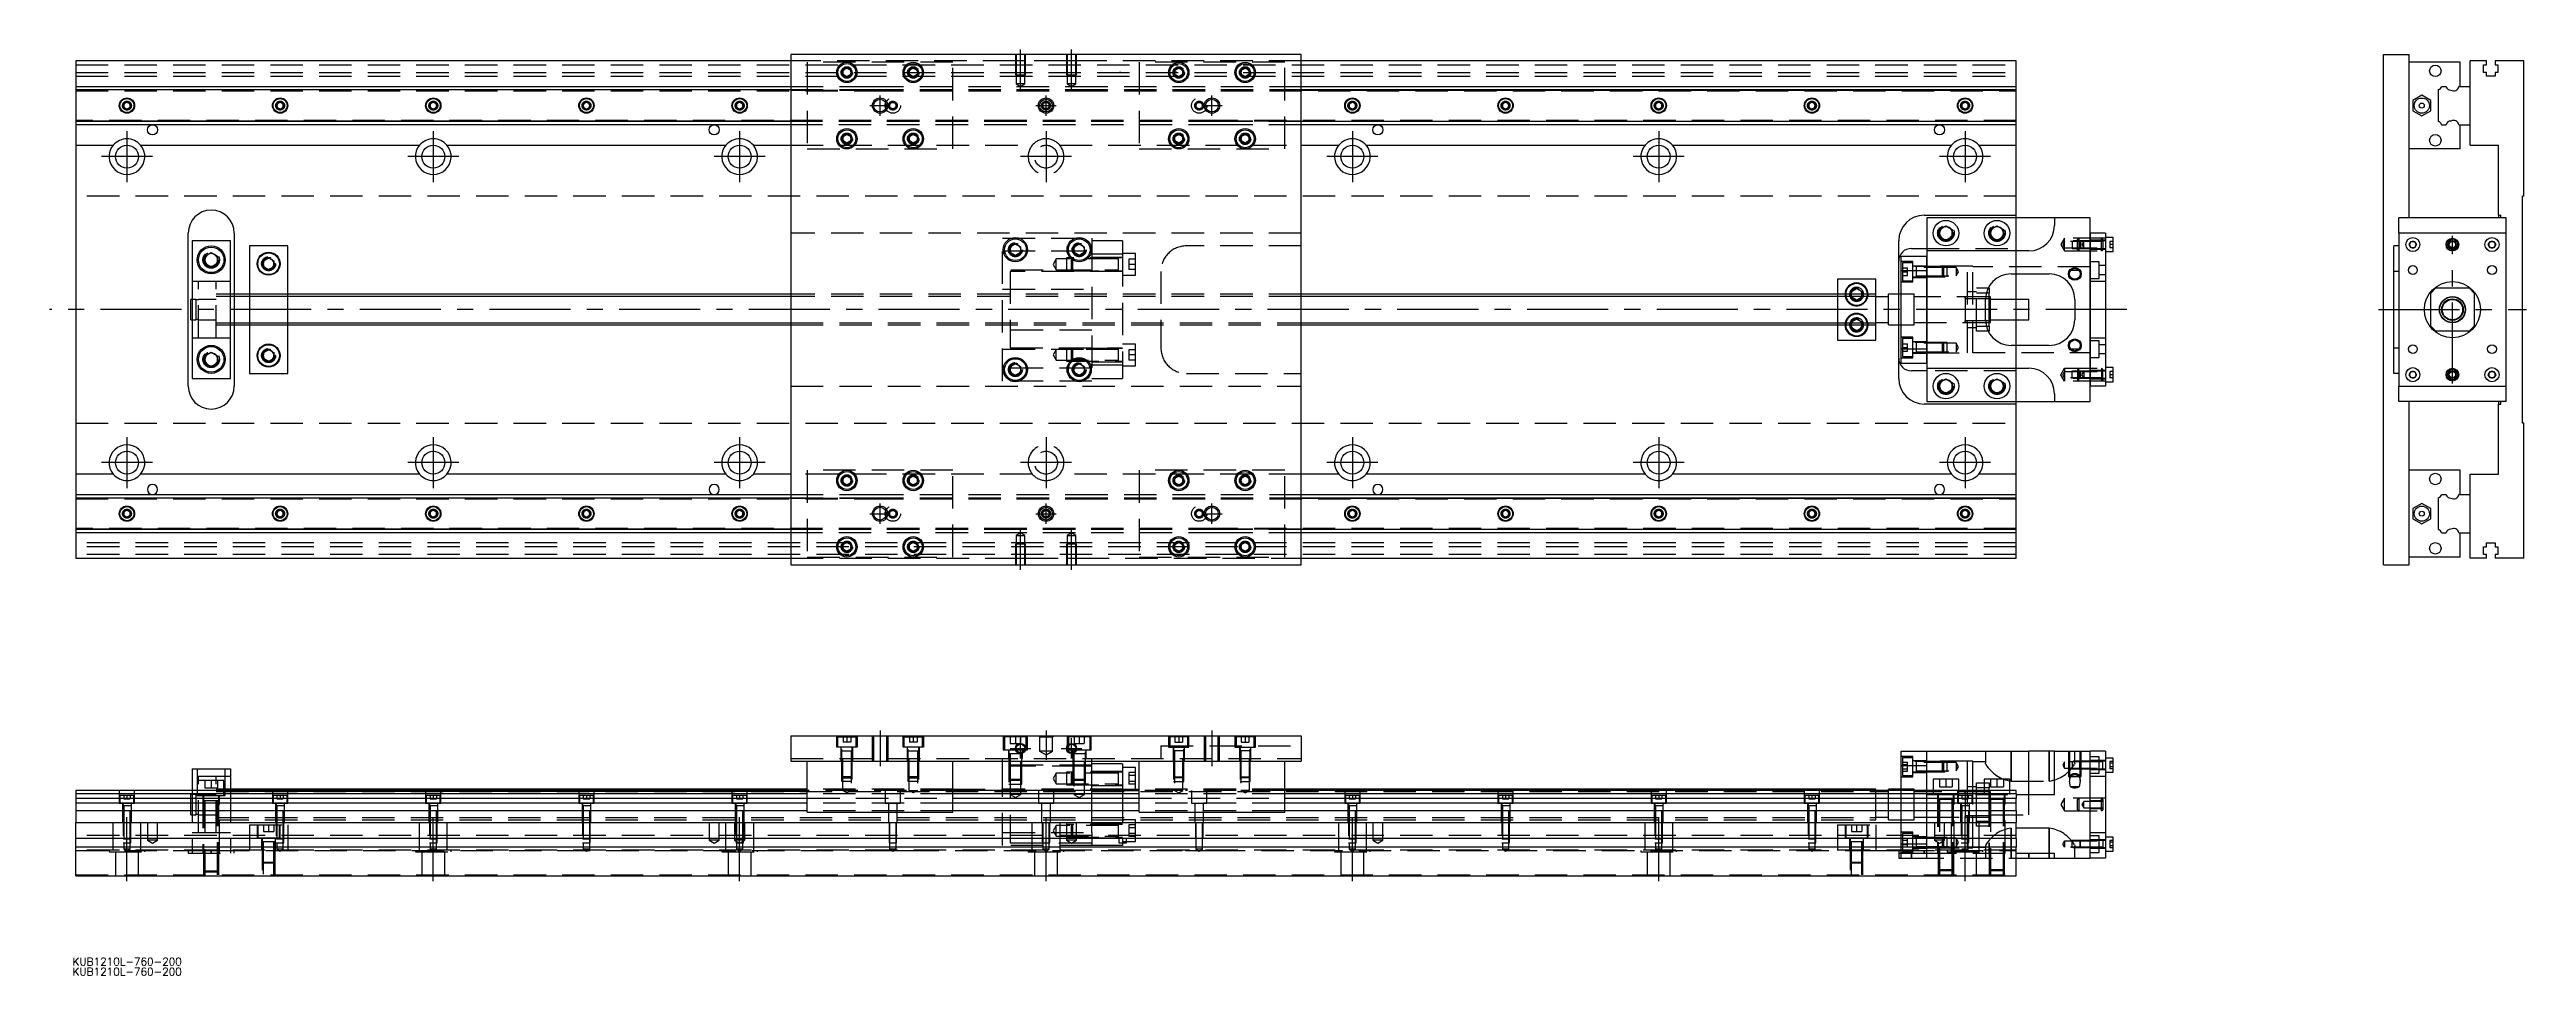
# Model space of a CAD drawing. Extents: x -10 to 960, y -261 to 102.
import ezdxf

# ---------------------------------------------------------------- set-up
doc = ezdxf.new("R2010")
doc.units = 0
doc.linetypes.add('CENTER', pattern=[50.8, 31.75, -6.35, 6.35, -6.35])
doc.linetypes.add('DASHED', pattern=[19.05, 12.7, -6.35])
doc.layers.get('0').update_dxf_attribs({"linetype": 'CONTINUOUS'})
doc.layers.add('CENTER', color=1, linetype='CENTER')
doc.styles.get("Standard").update_dxf_attribs({"font": 'txt.shx', "height": 3, "bigfont": 'bigfont.shx'})

# ---------------------------------------------------------------- blocks, each defined once
blk = doc.blocks.new('*U2')
at = {"color": 7, "linetype": 'CONTINUOUS'}
blk.add_text('KUB1210L-760-200', height=3, dxfattribs=at).set_placement((-1.32, -257.12))
blk = doc.blocks.new('*U3')
at = {"color": 7, "linetype": 'CONTINUOUS'}
blk.add_text('KUB1210L-760-200', height=3, dxfattribs=at).set_placement((-1.32, -261.08))

msp = doc.modelspace()

# ---------------------------------------------------------------- linework, layer by layer
at = {"color": 7, "linetype": 'CONTINUOUS'}
for p, q in [((0, 97.5), (0, 87.5)), ((280, 97.5), (0, 97.5)), ((480, 100), (280, 100)), ((280, 100), (280, -100)), ((480, -100), (480, 100)), ((760, 97.5), (480, 97.5)), ((760, 87.5), (760, 97.5)), ((903.9, -100), (903.9, 100)), ((903.9, 100), (913.9, 100)), ((913.9, 36), (913.9, 100)), ((937.9, 87.5), (937.9, 97.5)), ((944.2, 97.5), (937.9, 97.5)), ((944.2, 96), (944.2, 97.5)), ((947.6, 97.5), (947.6, 96)), ((958.9, 97.5), (947.6, 97.5)), ((958.9, 44.5), (958.9, 97.5)), ((0, 87.5), (280, 87.5)), ((0, 87.5), (0, 86.247728)), ((300.5, 93.866026), (302, 94.73205)), ((300.5, 92.133974), (300.5, 93.866026)), ((302, 91.26795), (300.5, 92.133974)), ((302, 94.73205), (303.5, 93.866026)), ((303.5, 92.133974), (302, 91.26795)), ((303.5, 93.866026), (303.5, 92.133974)), ((326.5, 93.866026), (328, 94.73205)), ((326.5, 92.133974), (326.5, 93.866026)), ((328, 91.26795), (326.5, 92.133974)), ((328, 94.73205), (329.5, 93.866026)), ((329.5, 92.133974), (328, 91.26795)), ((329.5, 93.866026), (329.5, 92.133974)), ((430.5, 93.866026), (432, 94.73205)), ((430.5, 92.133974), (430.5, 93.866026)), ((432, 91.26795), (430.5, 92.133974)), ((432, 94.73205), (433.5, 93.866026)), ((433.5, 92.133974), (432, 91.26795)), ((433.5, 93.866026), (433.5, 92.133974)), ((456.5, 93.866026), (458, 94.73205)), ((456.5, 92.133974), (456.5, 93.866026)), ((458, 91.26795), (456.5, 92.133974)), ((458, 94.73205), (459.5, 93.866026)), ((459.5, 92.133974), (458, 91.26795)), ((459.5, 93.866026), (459.5, 92.133974)), ((480, 87.5), (760, 87.5)), ((760, 86.247728), (760, 87.5)), ((933.9, 97), (913.9, 97)), ((926.652272, 87.5), (928.42668, 87.5)), ((933.377372, 87.5), (937.9, 87.5)), ((933.9, 87.5), (933.9, 97)), ((937.9, 72.5), (937.9, 87.5)), ((937.9, 72.5), (937.9, 87.5)), ((943.05, 96), (944.2, 96)), ((943.05, 93), (943.05, 96)), ((944.2, 93), (943.05, 93)), ((944.2, 91.5), (944.2, 93)), ((947.6, 91.5), (944.2, 91.5)), ((947.6, 96), (948.75, 96)), ((947.6, 93), (947.6, 91.5)), ((948.75, 93), (947.6, 93)), ((948.75, 96), (948.75, 93)), ((0, 86.247728), (280, 86.247728)), ((0, 86.247728), (0, 73.752272)), ((18.75, 80.721688), (20, 81.443376)), ((18.75, 79.278312), (18.75, 80.721688)), ((20, 78.556624), (18.75, 79.278312)), ((20, 81.443376), (21.25, 80.721688)), ((21.25, 79.278312), (20, 78.556624)), ((21.25, 80.721688), (21.25, 79.278312)), ((78.75, 80.721688), (80, 81.443376)), ((78.75, 79.278312), (78.75, 80.721688)), ((80, 78.556624), (78.75, 79.278312)), ((80, 81.443376), (81.25, 80.721688)), ((81.25, 79.278312), (80, 78.556624)), ((81.25, 80.721688), (81.25, 79.278312)), ((138.75, 80.721688), (140, 81.443376)), ((138.75, 79.278312), (138.75, 80.721688)), ((140, 78.556624), (138.75, 79.278312)), ((140, 81.443376), (141.25, 80.721688)), ((141.25, 79.278312), (140, 78.556624)), ((141.25, 80.721688), (141.25, 79.278312)), ((198.75, 80.721688), (200, 81.443376)), ((198.75, 79.278312), (198.75, 80.721688)), ((200, 78.556624), (198.75, 79.278312)), ((200, 81.443376), (201.25, 80.721688)), ((201.25, 79.278312), (200, 78.556624)), ((201.25, 80.721688), (201.25, 79.278312)), ((258.75, 80.721688), (260, 81.443376)), ((258.75, 79.278312), (258.75, 80.721688)), ((260, 78.556624), (258.75, 79.278312)), ((260, 81.443376), (261.25, 80.721688)), ((261.25, 79.278312), (260, 78.556624)), ((261.25, 80.721688), (261.25, 79.278312)), ((480, 86.247728), (760, 86.247728)), ((498.75, 80.721688), (500, 81.443376)), ((498.75, 79.278312), (498.75, 80.721688)), ((500, 78.556624), (498.75, 79.278312)), ((500, 81.443376), (501.25, 80.721688)), ((501.25, 79.278312), (500, 78.556624)), ((501.25, 80.721688), (501.25, 79.278312)), ((558.75, 80.721688), (560, 81.443376)), ((558.75, 79.278312), (558.75, 80.721688)), ((560, 78.556624), (558.75, 79.278312)), ((560, 81.443376), (561.25, 80.721688)), ((561.25, 79.278312), (560, 78.556624)), ((561.25, 80.721688), (561.25, 79.278312)), ((618.75, 80.721688), (620, 81.443376)), ((618.75, 79.278312), (618.75, 80.721688)), ((620, 78.556624), (618.75, 79.278312)), ((620, 81.443376), (621.25, 80.721688)), ((621.25, 79.278312), (620, 78.556624)), ((621.25, 80.721688), (621.25, 79.278312)), ((678.75, 80.721688), (680, 81.443376)), ((678.75, 79.278312), (678.75, 80.721688)), ((680, 78.556624), (678.75, 79.278312)), ((680, 81.443376), (681.25, 80.721688)), ((681.25, 79.278312), (680, 78.556624)), ((681.25, 80.721688), (681.25, 79.278312)), ((738.75, 80.721688), (740, 81.443376)), ((738.75, 79.278312), (738.75, 80.721688)), ((740, 78.556624), (738.75, 79.278312)), ((740, 81.443376), (741.25, 80.721688)), ((741.25, 79.278312), (740, 78.556624)), ((741.25, 80.721688), (741.25, 79.278312)), ((760, 73.752272), (760, 86.247728)), ((915.39996, 82.020726), (915.399959, 77.979274)), ((915.399959, 77.979274), (918.89996, 75.958548)), ((918.89996, 84.041452), (915.39996, 82.020726)), ((922.399959, 82.020726), (918.89996, 84.041452)), ((918.89996, 75.958548), (922.399959, 77.979274)), ((922.399959, 77.979274), (922.399959, 82.020726)), ((925.4, 73.752272), (925.4, 86.247728)), ((280, 73.752272), (0, 73.752272)), ((0, 73.752272), (0, 72.5)), ((280, 72.5), (0, 72.5)), ((0, 72.5), (0, 64.5)), ((300.5, 67.866026), (302, 68.73205)), ((302, 68.73205), (303.5, 67.866026)), ((326.5, 67.866026), (328, 68.73205)), ((328, 68.73205), (329.5, 67.866026)), ((430.5, 67.866026), (432, 68.73205)), ((432, 68.73205), (433.5, 67.866026)), ((456.5, 67.866026), (458, 68.73205)), ((458, 68.73205), (459.5, 67.866026)), ((760, 73.752272), (480, 73.752272)), ((760, 72.5), (480, 72.5)), ((760, 72.5), (760, 73.752272)), ((760, 64.5), (760, 72.5)), ((926.652272, 72.5), (928.42668, 72.5)), ((933.377372, 72.5), (937.9, 72.5)), ((933.9, 63), (933.9, 72.5)), ((937.9, 64.5), (937.9, 72.5)), ((0, 64.5), (14.638098, 64.5)), ((0, 64.5), (0, -64.5)), ((25.361902, 64.5), (134.638097, 64.5)), ((145.361903, 64.5), (254.638097, 64.5)), ((265.361903, 64.5), (280, 64.5)), ((300.5, 66.133974), (300.5, 67.866026)), ((302, 65.26795), (300.5, 66.133974)), ((303.5, 66.133974), (302, 65.26795)), ((303.5, 67.866026), (303.5, 66.133974)), ((326.5, 66.133974), (326.5, 67.866026)), ((328, 65.26795), (326.5, 66.133974)), ((329.5, 66.133974), (328, 65.26795)), ((329.5, 67.866026), (329.5, 66.133974)), ((430.5, 66.133974), (430.5, 67.866026)), ((432, 65.26795), (430.5, 66.133974)), ((433.5, 66.133974), (432, 65.26795)), ((433.5, 67.866026), (433.5, 66.133974)), ((456.5, 66.133974), (456.5, 67.866026)), ((458, 65.26795), (456.5, 66.133974)), ((459.5, 66.133974), (458, 65.26795)), ((459.5, 67.866026), (459.5, 66.133974)), ((480, 64.5), (494.638097, 64.5)), ((505.361903, 64.5), (614.638097, 64.5)), ((625.361903, 64.5), (734.638098, 64.5)), ((745.361902, 64.5), (760, 64.5)), ((760, 37), (760, 64.5)), ((933.9, 63), (913.9, 63)), ((937.9, 64.5), (948.9, 64.5)), ((948.9, 37), (948.9, 64.5)), ((958.9, 44.5), (958.4, 44.5)), ((958.4, -44.5), (958.4, 44.5)), ((44, -30), (44, 30)), ((62, 30), (62, 6)), ((724, 37), (760, 37)), ((775, 36), (725, 36)), ((725, 36), (725, 23)), ((730, 31.443376), (732.5, 32.886752)), ((730, 28.556624), (730, 31.443376)), ((732.5, 32.886752), (735, 31.443376)), ((735, 31.443376), (735, 28.556624)), ((750, 31.443376), (752.5, 32.886752)), ((750, 28.556624), (750, 31.443376)), ((752.5, 32.886752), (755, 31.443376)), ((755, 31.443376), (755, 28.556624)), ((760, 36), (760, 37)), ((789, 36), (775, 36)), ((775, 36), (775, 33)), ((789, 30), (789, 36)), ((795, 30), (789, 30)), ((789, 30), (789, -30)), ((789, -30), (789, 30)), ((795, 30), (795, -30)), ((951.9, 36), (909.9, 36)), ((909.9, 30), (909.9, 36)), ((909.9, 30), (909.9, -30)), ((951.9, 30), (909.9, 30)), ((948.9, 37), (949.9, 37)), ((948.9, 37), (948.9, 36)), ((949.9, 36), (949.9, 37)), ((951.9, 30), (951.9, 36)), ((951.9, -30), (951.9, 30)), ((45.5, 27), (45.5, -27)), ((60.5, 27), (45.5, 27)), ((50.5, 20.943376), (53, 22.386752)), ((50.5, 18.056624), (50.5, 20.943376)), ((53, 22.386752), (55.5, 20.943376)), ((55.5, 20.943376), (55.5, 18.056624)), ((60.5, -27), (60.5, 27)), ((83, 25), (68, 25)), ((68, 25), (68, 6)), ((73.5, 19.1547), (75.5, 20.309402)), ((75.5, 20.309402), (77.5, 19.1547)), ((83, 6), (83, 25)), ((366, 24.6547), (368, 25.809402)), ((366, 22.3453), (366, 24.6547)), ((368, 21.190598), (366, 22.3453)), ((368, 25.809402), (370, 24.6547)), ((370, 22.3453), (368, 21.190598)), ((370, 24.6547), (370, 22.3453)), ((391, 24.6547), (393, 25.809402)), ((391, 22.3453), (391, 24.6547)), ((393, 21.190598), (391, 22.3453)), ((393, 25.809402), (395, 24.6547)), ((395, 22.3453), (393, 21.190598)), ((395, 24.6547), (395, 22.3453)), ((714, 6), (714, 27)), ((715, 21), (725, 21)), ((715, 15.32971), (715, 21)), ((719, 24), (725, 24)), ((765, 23), (725, 23)), ((725, 23), (725, 15.32971)), ((732.5, 27.113248), (730, 28.556624)), ((735, 28.556624), (732.5, 27.113248)), ((752.5, 27.113248), (750, 28.556624)), ((755, 28.556624), (752.5, 27.113248)), ((794, 23.999994), (794, 24.00051)), ((798, 28.25), (795, 28.25)), ((795, 22.75), (798, 22.75)), ((798, 22.75), (798, 28.25)), ((909.9, 25), (907.9, 25)), ((907.9, -25), (907.9, 25)), ((913.956624, 25.5), (914.678312, 26.75)), ((914.678312, 24.25), (913.956624, 25.5)), ((914.678312, 26.75), (916.121688, 26.75)), ((916.121688, 24.25), (914.678312, 24.25)), ((916.121688, 26.75), (916.843376, 25.5)), ((916.843376, 25.5), (916.121688, 24.25)), ((944.956624, 25.5), (945.678312, 26.75)), ((945.678312, 24.25), (944.956624, 25.5)), ((945.678312, 26.75), (947.121688, 26.75)), ((947.121688, 24.25), (945.678312, 24.25)), ((947.121688, 26.75), (947.843376, 25.5)), ((947.843376, 25.5), (947.121688, 24.25)), ((53, 16.613248), (50.5, 18.056624)), ((55.5, 18.056624), (53, 16.613248)), ((73.5, 16.8453), (73.5, 19.1547)), ((75.5, 15.690598), (73.5, 16.8453)), ((77.5, 16.8453), (75.5, 15.690598)), ((77.5, 19.1547), (77.5, 16.8453)), ((690, 12), (690, 6)), ((705, 12), (690, 12)), ((705, 6), (705, 12)), ((715, 15.32971), (725, 15.32971)), ((715, -15.32971), (715, 15.32971)), ((725, -15.32971), (725, 15.32971)), ((725, 15.32971), (725, -15.32971)), ((758, 14), (773, 14)), ((760, 4), (760, 14)), ((909.9, 15), (907.9, 15)), ((45, -4), (45, 4)), ((45.5, 4), (45, 4)), ((280, 6), (60.5, 6)), ((705, 6), (480, 6)), ((695.5, 7.1547), (697.5, 8.309402)), ((695.5, 6), (695.5, 7.1547)), ((697.5, 8.309402), (699.5, 7.1547)), ((699.5, 7.1547), (699.5, 6)), ((705, -6), (705, 6)), ((710, 5), (705, 5)), ((710, -6), (710, 6)), ((715, 6), (710, 6)), ((748, -4), (748, 4)), ((749.5, 4.25), (748.003126, 4.25)), ((749.5, 6.5), (748.317542, 6.5)), ((749.069714, 8.5), (749.5, 8.5)), ((749.5, 8.5), (749.5, 6.5)), ((749.5, -6.5), (749.5, 6.5)), ((750, 5), (749.5, 5)), ((750, 4.25), (749.5, 4.25)), ((750, -5), (750, 5)), ((765, 4), (750, 4)), ((765, -4), (765, 4)), ((783, 4), (783, -4)), ((924.4, 8.5), (922.4, 6.5)), ((922.4, -6.5), (922.4, 6.5)), ((924.4, 8.5), (937.4, 8.5)), ((939.4, 6.5), (937.4, 8.5)), ((939.4, 6.5), (939.4, -6.5)), ((45, -4), (45.5, -4)), ((60.5, -6), (280, -6)), ((62, -6), (62, -30)), ((68, -6), (68, -25)), ((83, -25), (83, -6)), ((480, -6), (705, -6)), ((690, -6), (690, -12)), ((695.5, -7.1547), (695.5, -6)), ((697.5, -8.309402), (695.5, -7.1547)), ((699.5, -7.1547), (697.5, -8.309402)), ((699.5, -6), (699.5, -7.1547)), ((705, -5), (710, -5)), ((705, -12), (705, -6)), ((710, -6), (715, -6)), ((714, -27), (714, -6)), ((748.003126, -4.25), (749.5, -4.25)), ((748.317542, -6.5), (749.5, -6.5)), ((749.5, -8.5), (749.069714, -8.5)), ((749.5, -4.25), (750, -4.25)), ((749.5, -5), (750, -5)), ((749.5, -6.5), (749.5, -8.5)), ((750, -4), (765, -4)), ((760, -14), (760, -4)), ((922.4, -6.5), (924.4, -8.5)), ((937.4, -8.5), (924.4, -8.5)), ((937.4, -8.5), (939.4, -6.5)), ((50.5, -18.056624), (53, -16.613248)), ((50.5, -20.943376), (50.5, -18.056624)), ((53, -16.613248), (55.5, -18.056624)), ((55.5, -18.056624), (55.5, -20.943376)), ((73.5, -16.8453), (75.5, -15.690598)), ((73.5, -19.1547), (73.5, -16.8453)), ((75.5, -20.309402), (73.5, -19.1547)), ((75.5, -15.690598), (77.5, -16.8453)), ((77.5, -19.1547), (75.5, -20.309402)), ((77.5, -16.8453), (77.5, -19.1547)), ((690, -12), (705, -12)), ((715, -15.32971), (725, -15.32971)), ((715, -21), (715, -15.32971)), ((725, -15.32971), (725, -23)), ((773, -14), (758, -14)), ((907.9, -15), (909.9, -15)), ((45.5, -27), (60.5, -27)), ((53, -22.386752), (50.5, -20.943376)), ((55.5, -20.943376), (53, -22.386752)), ((68, -25), (83, -25)), ((366, -22.3453), (368, -21.190598)), ((366, -24.6547), (366, -22.3453)), ((368, -25.809402), (366, -24.6547)), ((368, -21.190598), (370, -22.3453)), ((370, -24.6547), (368, -25.809402)), ((370, -22.3453), (370, -24.6547)), ((391, -22.3453), (393, -21.190598)), ((391, -24.6547), (391, -22.3453)), ((393, -25.809402), (391, -24.6547)), ((393, -21.190598), (395, -22.3453)), ((395, -24.6547), (393, -25.809402)), ((395, -22.3453), (395, -24.6547)), ((715, -21), (725, -21)), ((725, -24), (719, -24)), ((725, -23), (765, -23)), ((725, -23), (725, -36)), ((730, -28.556624), (732.5, -27.113248)), ((730, -31.443376), (730, -28.556624)), ((732.5, -27.113248), (735, -28.556624)), ((735, -28.556624), (735, -31.443376)), ((750, -28.556624), (752.5, -27.113248)), ((750, -31.443376), (750, -28.556624)), ((752.5, -27.113248), (755, -28.556624)), ((755, -28.556624), (755, -31.443376)), ((794, -23.999994), (794, -24.00051)), ((798, -22.75), (795, -22.75)), ((795, -28.25), (798, -28.25)), ((798, -28.25), (798, -22.75)), ((909.9, -25), (907.9, -25)), ((913.956624, -25.5), (914.678312, -24.25)), ((914.678312, -26.75), (913.956624, -25.5)), ((914.678312, -24.25), (916.121688, -24.25)), ((916.121688, -26.75), (914.678312, -26.75)), ((916.121688, -24.25), (916.843376, -25.5)), ((916.843376, -25.5), (916.121688, -26.75)), ((944.956624, -25.5), (945.678312, -24.25)), ((945.678312, -26.75), (944.956624, -25.5)), ((945.678312, -24.25), (947.121688, -24.25)), ((947.121688, -26.75), (945.678312, -26.75)), ((947.121688, -24.25), (947.843376, -25.5)), ((947.843376, -25.5), (947.121688, -26.75)), ((760, -37), (724, -37)), ((725, -36), (775, -36)), ((732.5, -32.886752), (730, -31.443376)), ((735, -31.443376), (732.5, -32.886752)), ((752.5, -32.886752), (750, -31.443376)), ((755, -31.443376), (752.5, -32.886752)), ((760, -37), (760, -36)), ((760, -64.5), (760, -37)), ((775, -33), (775, -36)), ((775, -36), (789, -36)), ((795, -30), (789, -30)), ((789, -36), (789, -30)), ((909.9, -30), (951.9, -30)), ((909.9, -36), (909.9, -30)), ((951.9, -36), (909.9, -36)), ((913.9, -100), (913.9, -36)), ((948.9, -36), (948.9, -37)), ((948.9, -64.5), (948.9, -37)), ((948.9, -37), (949.9, -37)), ((949.9, -37), (949.9, -36)), ((951.9, -36), (951.9, -30)), ((958.9, -44.5), (958.4, -44.5)), ((958.9, -97.5), (958.9, -44.5)), ((0, -64.5), (0, -72.5)), ((14.638098, -64.5), (0, -64.5)), ((134.638097, -64.5), (25.361902, -64.5)), ((254.638097, -64.5), (145.361903, -64.5)), ((280, -64.5), (265.361903, -64.5)), ((300.5, -66.133974), (302, -65.26795)), ((300.5, -67.866026), (300.5, -66.133974)), ((302, -68.73205), (300.5, -67.866026)), ((302, -65.26795), (303.5, -66.133974)), ((303.5, -67.866026), (302, -68.73205)), ((303.5, -66.133974), (303.5, -67.866026)), ((326.5, -66.133974), (328, -65.26795)), ((326.5, -67.866026), (326.5, -66.133974)), ((328, -68.73205), (326.5, -67.866026)), ((328, -65.26795), (329.5, -66.133974)), ((329.5, -67.866026), (328, -68.73205)), ((329.5, -66.133974), (329.5, -67.866026)), ((430.5, -66.133974), (432, -65.26795)), ((430.5, -67.866026), (430.5, -66.133974)), ((432, -68.73205), (430.5, -67.866026)), ((432, -65.26795), (433.5, -66.133974)), ((433.5, -67.866026), (432, -68.73205)), ((433.5, -66.133974), (433.5, -67.866026)), ((456.5, -66.133974), (458, -65.26795)), ((456.5, -67.866026), (456.5, -66.133974)), ((458, -68.73205), (456.5, -67.866026)), ((458, -65.26795), (459.5, -66.133974)), ((459.5, -67.866026), (458, -68.73205)), ((459.5, -66.133974), (459.5, -67.866026)), ((494.638097, -64.5), (480, -64.5)), ((614.638097, -64.5), (505.361903, -64.5)), ((734.638098, -64.5), (625.361903, -64.5)), ((760, -64.5), (745.361902, -64.5)), ((760, -72.5), (760, -64.5)), ((933.9, -63), (913.9, -63)), ((933.9, -72.5), (933.9, -63)), ((937.9, -72.5), (937.9, -64.5)), ((937.9, -64.5), (948.9, -64.5)), ((0, -72.5), (280, -72.5)), ((0, -72.5), (0, -73.752272)), ((0, -73.752272), (280, -73.752272)), ((0, -73.752272), (0, -86.247728)), ((480, -72.5), (760, -72.5)), ((480, -73.752272), (760, -73.752272)), ((760, -73.752272), (760, -72.5)), ((760, -86.247728), (760, -73.752272)), ((918.89996, -75.958548), (915.39996, -77.979274)), ((922.399959, -77.979274), (918.89996, -75.958548)), ((925.4, -86.247728), (925.4, -73.752272)), ((926.652272, -72.5), (928.42668, -72.5)), ((933.377372, -72.5), (937.9, -72.5)), ((937.9, -87.5), (937.9, -72.5)), ((937.9, -87.5), (937.9, -72.5)), ((280, -86.247728), (0, -86.247728)), ((0, -86.247728), (0, -87.5)), ((18.75, -79.278312), (20, -78.556624)), ((18.75, -80.721688), (18.75, -79.278312)), ((20, -81.443376), (18.75, -80.721688)), ((20, -78.556624), (21.25, -79.278312)), ((21.25, -80.721688), (20, -81.443376)), ((21.25, -79.278312), (21.25, -80.721688)), ((78.75, -79.278312), (80, -78.556624)), ((78.75, -80.721688), (78.75, -79.278312)), ((80, -81.443376), (78.75, -80.721688)), ((80, -78.556624), (81.25, -79.278312)), ((81.25, -80.721688), (80, -81.443376)), ((81.25, -79.278312), (81.25, -80.721688)), ((138.75, -79.278312), (140, -78.556624)), ((138.75, -80.721688), (138.75, -79.278312)), ((140, -81.443376), (138.75, -80.721688)), ((140, -78.556624), (141.25, -79.278312)), ((141.25, -80.721688), (140, -81.443376)), ((141.25, -79.278312), (141.25, -80.721688)), ((198.75, -79.278312), (200, -78.556624)), ((198.75, -80.721688), (198.75, -79.278312)), ((200, -81.443376), (198.75, -80.721688)), ((200, -78.556624), (201.25, -79.278312)), ((201.25, -80.721688), (200, -81.443376)), ((201.25, -79.278312), (201.25, -80.721688)), ((258.75, -79.278312), (260, -78.556624)), ((258.75, -80.721688), (258.75, -79.278312)), ((260, -81.443376), (258.75, -80.721688)), ((260, -78.556624), (261.25, -79.278312)), ((261.25, -80.721688), (260, -81.443376)), ((261.25, -79.278312), (261.25, -80.721688)), ((760, -86.247728), (480, -86.247728)), ((498.75, -79.278312), (500, -78.556624)), ((498.75, -80.721688), (498.75, -79.278312)), ((500, -81.443376), (498.75, -80.721688)), ((500, -78.556624), (501.25, -79.278312)), ((501.25, -80.721688), (500, -81.443376)), ((501.25, -79.278312), (501.25, -80.721688)), ((558.75, -79.278312), (560, -78.556624)), ((558.75, -80.721688), (558.75, -79.278312)), ((560, -81.443376), (558.75, -80.721688)), ((560, -78.556624), (561.25, -79.278312)), ((561.25, -80.721688), (560, -81.443376)), ((561.25, -79.278312), (561.25, -80.721688)), ((618.75, -79.278312), (620, -78.556624)), ((618.75, -80.721688), (618.75, -79.278312)), ((620, -81.443376), (618.75, -80.721688)), ((620, -78.556624), (621.25, -79.278312)), ((621.25, -80.721688), (620, -81.443376)), ((621.25, -79.278312), (621.25, -80.721688)), ((678.75, -79.278312), (680, -78.556624)), ((678.75, -80.721688), (678.75, -79.278312)), ((680, -81.443376), (678.75, -80.721688)), ((680, -78.556624), (681.25, -79.278312)), ((681.25, -80.721688), (680, -81.443376)), ((681.25, -79.278312), (681.25, -80.721688)), ((738.75, -79.278312), (740, -78.556624)), ((738.75, -80.721688), (738.75, -79.278312)), ((740, -81.443376), (738.75, -80.721688)), ((740, -78.556624), (741.25, -79.278312)), ((741.25, -80.721688), (740, -81.443376)), ((741.25, -79.278312), (741.25, -80.721688)), ((760, -87.5), (760, -86.247728)), ((915.39996, -77.979274), (915.399959, -82.020726)), ((915.399959, -82.020726), (918.89996, -84.041452)), ((918.89996, -84.041452), (922.399959, -82.020726)), ((922.399959, -82.020726), (922.399959, -77.979274)), ((280, -87.5), (0, -87.5)), ((0, -87.5), (0, -97.5)), ((300.5, -92.133974), (302, -91.26795)), ((300.5, -93.866026), (300.5, -92.133974)), ((302, -94.73205), (300.5, -93.866026)), ((302, -91.26795), (303.5, -92.133974)), ((303.5, -93.866026), (302, -94.73205)), ((303.5, -92.133974), (303.5, -93.866026)), ((326.5, -92.133974), (328, -91.26795)), ((326.5, -93.866026), (326.5, -92.133974)), ((328, -94.73205), (326.5, -93.866026)), ((328, -91.26795), (329.5, -92.133974)), ((329.5, -93.866026), (328, -94.73205)), ((329.5, -92.133974), (329.5, -93.866026)), ((430.5, -92.133974), (432, -91.26795)), ((430.5, -93.866026), (430.5, -92.133974)), ((432, -94.73205), (430.5, -93.866026)), ((432, -91.26795), (433.5, -92.133974)), ((433.5, -93.866026), (432, -94.73205)), ((433.5, -92.133974), (433.5, -93.866026)), ((456.5, -92.133974), (458, -91.26795)), ((456.5, -93.866026), (456.5, -92.133974)), ((458, -94.73205), (456.5, -93.866026)), ((458, -91.26795), (459.5, -92.133974)), ((459.5, -93.866026), (458, -94.73205)), ((459.5, -92.133974), (459.5, -93.866026)), ((760, -87.5), (480, -87.5)), ((760, -97.5), (760, -87.5)), ((933.9, -97), (913.9, -97)), ((926.652272, -87.5), (928.42668, -87.5)), ((933.377372, -87.5), (937.9, -87.5)), ((933.9, -97), (933.9, -87.5)), ((937.9, -97.5), (937.9, -87.5)), ((943.05, -93), (944.2, -93)), ((943.05, -96), (943.05, -93)), ((944.2, -96), (943.05, -96)), ((944.2, -91.5), (947.6, -91.5)), ((944.2, -93), (944.2, -91.5)), ((944.2, -97.5), (944.2, -96)), ((947.6, -91.5), (947.6, -93)), ((947.6, -93), (948.75, -93)), ((947.6, -96), (947.6, -97.5)), ((948.75, -96), (947.6, -96)), ((948.75, -93), (948.75, -96)), ((0, -97.5), (280, -97.5)), ((280, -100), (480, -100)), ((480, -97.5), (760, -97.5)), ((903.9, -100), (913.9, -100)), ((944.2, -97.5), (937.9, -97.5)), ((958.9, -97.5), (947.6, -97.5)), ((280, -167.06), (480, -167.06)), ((280, -167.06), (280, -177.06)), ((480, -167.06), (480, -177.06)), ((715, -173.06), (725, -173.06)), ((715, -178.73029), (715, -173.06)), ((725, -173.06), (765, -173.06)), ((725, -188.56), (725, -173.06)), ((765, -190.06), (765, -173.06)), ((775, -173.06), (765, -173.06)), ((775, -190.06), (775, -173.06)), ((775, -173.06), (789, -173.06)), ((795, -173.06), (789, -173.06)), ((789, -215.06), (789, -173.06)), ((795, -173.06), (795, -215.06)), ((45.5, -180.06), (45.5, -188.56)), ((45.5, -180.06), (60.5, -180.06)), ((60.5, -180.06), (60.5, -188.56)), ((280, -177.06), (480, -177.06)), ((286.5, -197.06), (286.5, -177.06)), ((343.5, -197.06), (343.5, -177.06)), ((363, -188.06), (363, -177.06)), ((398, -197.06), (398, -177.06)), ((410, -178.06), (398, -178.06)), ((410, -178.06), (410, -188.56)), ((415, -179.56), (410, -179.56)), ((415, -188.06), (415, -179.56)), ((416.5, -197.06), (416.5, -177.06)), ((473.5, -197.06), (473.5, -177.06)), ((715, -178.73029), (725, -178.73029)), ((715, -188.56), (715, -178.73029)), ((737.5, -184.06), (727.5, -184.06)), ((727.5, -184.06), (727.5, -188.56)), ((737.5, -188.56), (737.5, -184.06)), ((757.5, -184.06), (747.5, -184.06)), ((747.5, -184.06), (747.5, -188.56)), ((757.5, -188.56), (757.5, -184.06)), ((794, -178.563062), (794, -178.429962)), ((798, -175.81), (795, -175.81)), ((795, -181.31), (798, -181.31)), ((798, -181.31), (798, -175.81)), ((0, -188.56), (0, -189.812272)), ((286.5, -188.56), (0, -188.56)), ((0, -189.812272), (0, -191.58668)), ((286.5, -189.812272), (0, -189.812272)), ((0, -191.58668), (286.5, -191.58668)), ((0, -191.58668), (0, -193.483076)), ((286.5, -193.483076), (0, -193.483076)), ((0, -193.483076), (0, -196.537372)), ((286.5, -188.06), (60.5, -188.06)), ((286.5, -188.935), (60.5, -188.935)), ((416.5, -188.56), (343.5, -188.56)), ((416.5, -189.812272), (343.5, -189.812272)), ((343.5, -191.58668), (416.5, -191.58668)), ((416.5, -193.483076), (343.5, -193.483076)), ((410, -188.06), (416.5, -188.06)), ((705, -188.06), (473.5, -188.06)), ((760, -188.56), (473.5, -188.56)), ((760, -189.812272), (473.5, -189.812272)), ((473.5, -191.58668), (760, -191.58668)), ((760, -193.483076), (473.5, -193.483076)), ((705, -188.56), (705, -188.06)), ((710, -188.56), (710, -188.06)), ((715, -188.06), (710, -188.06)), ((740, -189.059994), (740, -199.060006)), ((740, -189.059994), (740, -189.81)), ((740, -189.81), (740, -190.06)), ((741, -189.81), (740, -189.81)), ((740, -190.06), (740, -190.56)), ((740, -191.86), (740, -193.56)), ((740, -193.56), (740, -198.31)), ((744.5, -189.81), (741, -189.81)), ((747.5, -189.81), (744.5, -189.81)), ((749.5, -189.81), (747.5, -189.81)), ((750, -189.81), (749.5, -189.81)), ((760, -189.812272), (760, -188.56)), ((760, -189.812272), (760, -191.58668)), ((760, -190.06), (775, -190.06)), ((760, -193.483076), (760, -191.58668)), ((760, -196.537372), (760, -193.483076)), ((0, -196.537372), (0, -201.06)), ((286.5, -196.537372), (0, -196.537372)), ((0, -201.06), (760, -201.06)), ((0, -207.36), (0, -201.06)), ((286.5, -197.06), (343.5, -197.06)), ((416.5, -196.537372), (343.5, -196.537372)), ((416.5, -197.06), (473.5, -197.06)), ((760, -196.537372), (473.5, -196.537372)), ((740, -194.06), (740, -199.060006)), ((740, -198.31), (750, -198.31)), ((760, -196.537372), (760, -201.06)), ((760, -207.36), (760, -201.06)), ((760, -207.36), (0, -207.36)), ((0, -210.76), (0, -207.36)), ((760, -210.76), (0, -210.76)), ((0, -222.06), (0, -210.76)), ((78.000006, -208.66), (72.999994, -208.66)), ((78.000006, -208.66), (72.999994, -208.66)), ((760, -207.36), (760, -210.76)), ((760, -222.06), (760, -210.76)), ((760, -213.06), (775, -213.06)), ((765, -215.06), (765, -213.06)), ((775, -215.06), (775, -213.06)), ((794, -209.556938), (794, -209.690038)), ((798, -206.81), (795, -206.81)), ((795, -212.31), (798, -212.31)), ((798, -212.31), (798, -206.81)), ((0, -222.06), (760, -222.06)), ((760, -215.06), (765, -215.06)), ((765, -215.06), (775, -215.06)), ((775, -215.06), (789, -215.06)), ((795, -215.06), (789, -215.06))]:
    msp.add_line(p, q, dxfattribs=at)
at = {"color": 3, "linetype": 'DASHED'}
for p, q in [((368.000006, 97.5), (280, 97.5)), ((368.000006, 100), (368.000006, 92)), ((371.999994, 97.5), (368.000006, 97.5)), ((368.35, 100), (368.35, 92)), ((371.65, 92), (371.65, 100)), ((371.999994, 92), (371.999994, 100)), ((388.000006, 97.5), (371.999994, 97.5)), ((388.000006, 100), (388.000006, 92)), ((391.999994, 97.5), (388.000006, 97.5)), ((388.35, 100), (388.35, 92)), ((391.65, 92), (391.65, 100)), ((391.999994, 92), (391.999994, 100)), ((480, 97.5), (391.999994, 97.5)), ((0, 96), (760, 96)), ((0, 93), (760, 93)), ((0, 91.5), (760, 91.5)), ((280, 87.5), (311.5, 87.5)), ((343.5, 97), (286.5, 97)), ((286.5, 97), (286.5, 63)), ((303.973226, 93.326156), (304, 93)), ((311.5, 87.5), (368.5, 87.5)), ((326, 93), (326.023172, 93.30356)), ((343.5, 63), (343.5, 97)), ((368.000006, 92), (371.999994, 92)), ((368.35, 92), (368.35, 88.5)), ((371.65, 88.5), (368.35, 88.5)), ((368.35, 88.5), (370, 87.547372)), ((368.5, 87.5), (391.5, 87.5)), ((370, 87.547372), (371.65, 88.5)), ((371.65, 88.5), (371.65, 92)), ((388.000006, 92), (391.999994, 92)), ((388.35, 92), (388.35, 88.5)), ((391.65, 88.5), (388.35, 88.5)), ((388.35, 88.5), (390, 87.547372)), ((390, 87.547372), (391.65, 88.5)), ((391.5, 87.5), (448.5, 87.5)), ((391.65, 88.5), (391.65, 92)), ((408.973226, 93.326156), (409, 93)), ((473.5, 97), (416.5, 97)), ((416.5, 97), (416.5, 63)), ((431, 93), (431.030168, 93.346066)), ((448.5, 87.5), (480, 87.5)), ((473.5, 63), (473.5, 97)), ((0, 86.1147), (280, 86.1147)), ((0, 86.1), (311.5, 86.1)), ((0, 85.8), (311.5, 85.8)), ((21.477374, 80.25955), (21.5, 80)), ((78.5, 80), (78.516134, 80.21941)), ((141.477374, 80.25955), (141.5, 80)), ((198.5, 80), (198.516134, 80.21941)), ((261.477374, 80.25955), (261.5, 80)), ((280, 86.247728), (311.5, 86.247728)), ((280, 86.1147), (311.5, 86.1147)), ((311.5, 86.247728), (368.5, 86.247728)), ((311.5, 86.1147), (368.5, 86.1147)), ((311.5, 86.1), (368.5, 86.1)), ((311.5, 85.8), (368.5, 85.8)), ((368.5, 86.247728), (391.5, 86.247728)), ((368.5, 86.1147), (391.5, 86.1147)), ((368.5, 86.1), (391.5, 86.1)), ((368.5, 85.8), (391.5, 85.8)), ((391.5, 86.247728), (448.5, 86.247728)), ((391.5, 86.1147), (448.5, 86.1147)), ((391.5, 86.1), (448.5, 86.1)), ((391.5, 86.1), (448.5, 86.1)), ((391.5, 85.8), (448.5, 85.8)), ((391.5, 85.8), (448.5, 85.8)), ((448.5, 86.247728), (480, 86.247728)), ((448.5, 86.1147), (480, 86.1147)), ((448.5, 86.1), (760, 86.1)), ((448.5, 85.8), (760, 85.8)), ((480, 86.1147), (760, 86.1147)), ((501.477374, 80.25955), (501.5, 80)), ((561.477374, 80.25955), (561.5, 80)), ((621.477374, 80.25955), (621.5, 80)), ((681.477374, 80.25955), (681.5, 80)), ((741.477374, 80.25955), (741.5, 80)), ((311.5, 74.2), (0, 74.2)), ((311.5, 73.9), (0, 73.9)), ((280, 73.8853), (0, 73.8853)), ((311.5, 73.8853), (280, 73.8853)), ((311.5, 73.752272), (280, 73.752272)), ((311.5, 72.5), (280, 72.5)), ((368.5, 74.2), (311.5, 74.2)), ((368.5, 73.9), (311.5, 73.9)), ((368.5, 73.8853), (311.5, 73.8853)), ((368.5, 73.752272), (311.5, 73.752272)), ((368.5, 72.5), (311.5, 72.5)), ((391.5, 74.2), (368.5, 74.2)), ((391.5, 73.9), (368.5, 73.9)), ((391.5, 73.8853), (368.5, 73.8853)), ((391.5, 73.752272), (368.5, 73.752272)), ((391.5, 72.5), (368.5, 72.5)), ((448.5, 74.2), (391.5, 74.2)), ((448.5, 74.2), (391.5, 74.2)), ((448.5, 73.9), (391.5, 73.9)), ((448.5, 73.9), (391.5, 73.9)), ((448.5, 73.8853), (391.5, 73.8853)), ((448.5, 73.752272), (391.5, 73.752272)), ((448.5, 72.5), (391.5, 72.5)), ((760, 74.2), (448.5, 74.2)), ((760, 73.9), (448.5, 73.9)), ((480, 73.8853), (448.5, 73.8853)), ((480, 73.752272), (448.5, 73.752272)), ((480, 72.5), (448.5, 72.5)), ((760, 73.8853), (480, 73.8853)), ((280, 64.5), (374.638098, 64.5)), ((286.5, 63), (343.5, 63)), ((300, 67), (300.030168, 67.346066)), ((326, 67), (326.023172, 67.30356)), ((385.361903, 64.5), (480, 64.5)), ((416.5, 63), (473.5, 63)), ((433.973226, 67.326156), (434, 67)), ((456, 67), (456.030168, 67.346066)), ((760, 44.5), (0, 44.5)), ((480, 30), (280, 30)), ((735.477798, 30.364306), (735.5, 30)), ((749.5, 30), (749.520026, 30.346056)), ((760, 24), (760, 36)), ((50, 19.5), (50.020026, 19.846056)), ((363, -28), (363, 28)), ((363, 28), (398, 28)), ((363, 23), (398, 23)), ((365.5, 23.5), (365.518502, 23.803588)), ((384, 19.85352), (382.787564, 17.75352)), ((384, 15.65352), (384, 19.85352)), ((408.4, 19.85352), (384, 19.85352)), ((388, 20.25352), (388, 15.253526)), ((410, 20.25352), (388, 20.25352)), ((390.4, 20.25352), (390, 19.85352)), ((390, 19.81727), (390, 19.85352)), ((390, 15.65352), (390, 19.81727)), ((390.4, 20.25352), (390.4, 15.25352)), ((390.5, 23.5), (390.518502, 23.803588)), ((398, 28), (398, -28)), ((410, 27), (398, 27)), ((410, 21.748564), (398, 21.748564)), ((410, 20.50352), (398, 20.50352)), ((408.4, 15.253509), (408.4, 20.25352)), ((410, 27), (410, 21.748564)), ((415, 22.00352), (410, 22.00352)), ((410, 21.748564), (410, -21.748564)), ((412.5, 19.75352), (412.5, 17.75352)), ((415, 19.75352), (412.5, 19.75352)), ((415, 13.50352), (415, 22.00352)), ((480, 25), (435, 25)), ((725, 24), (760, 24)), ((725, 15.32971), (725, 21)), ((760, 23), (760, 24)), ((760, 14), (760, 23)), ((779, 28), (777.556624, 25.5)), ((777.556624, 25.5), (779, 23)), ((779, 26.75), (778.278312, 25.5)), ((778.278312, 25.5), (779, 24.25)), ((779, 23), (779, 28)), ((795, 28), (779, 28)), ((794, 26.75), (779, 26.75)), ((779, 24.25), (794, 24.25)), ((779, 23), (795, 23)), ((795, 27), (782, 26.999994)), ((782, 26.999994), (782, 24.000006)), ((782, 24.000006), (795, 24)), ((784.5, 28), (784, 27.5)), ((784, 23.5), (784, 27.5)), ((784, 23.5), (784.5, 23)), ((784.5, 28), (784.5, 23)), ((785.25, 27), (785, 26.75)), ((785, 24.25), (785, 26.75)), ((785, 24.25), (785.25, 24)), ((785.25, 27), (785.25, 24)), ((786.5, 26.75), (785.778312, 25.5)), ((785.778312, 25.5), (786.5, 24.25)), ((786.5, 24.25), (786.5, 26.75)), ((795, 27.25), (789, 27.25)), ((789, 23.75), (795, 23.75)), ((793.5, 23), (793.5, 28)), ((794, 27.5), (793.5, 28)), ((793.5, 23), (794, 23.5)), ((793.995, 24), (794, 24)), ((794, 27.5), (794, 23.5)), ((794, 24), (794, 24.124608)), ((794, 24.124608), (794, 24)), ((794, 24), (794, 23.859464)), ((794, 24), (794.005, 24)), ((796.7, 26.75), (796.7, 25.5)), ((798, 26.75), (796.7, 26.75)), ((796.7, 25.5), (796.7, 24.25)), ((798, 25.5), (796.7, 25.5)), ((798, 24.25), (796.7, 24.25)), ((48, 11), (45.5, 11)), ((48, -11), (48, 11)), ((55, 11), (48, 11)), ((55, -11), (55, 11)), ((60.5, 11), (55, 11)), ((77.983582, 18.286038), (78, 18)), ((398, 15.5), (363, 15.5)), ((366, 15), (366, -15)), ((410, 15), (366, 15)), ((382.787564, 17.75352), (384, 15.65352)), ((384, 15.65352), (408.4, 15.65352)), ((388, 15.253526), (410, 15.253508)), ((390, 15.65352), (390.4, 15.25352)), ((410, 13.50352), (415, 13.50352)), ((412.5, 17.75352), (412.5, 15.75352)), ((415, 17.75352), (412.5, 17.75352)), ((415, 15.75352), (412.5, 15.75352)), ((425, 15), (425, -15)), ((719.5, 18.849242), (715, 18.849242)), ((715, 10.849242), (719.5, 10.849242)), ((715.5, 18.349242), (715.5, 11.349242)), ((719.5, 18.349242), (715.5, 18.349242)), ((715.5, 16.349242), (717.5, 16.349242)), ((715.5, 14.849242), (717.5, 14.849242)), ((715.5, 13.349242), (717.5, 13.349242)), ((715.5, 11.349242), (719.5, 11.349242)), ((717.5, 14.849242), (717.5, 16.349242)), ((717.5, 13.349242), (717.5, 14.849242)), ((719.5, 10.849242), (719.5, 18.849242)), ((725, 17.099242), (719.5, 17.099242)), ((733, 16.849238), (719.5, 16.849238)), ((719.5, 12.849248), (733, 12.849248)), ((719.5, 12.599242), (725, 12.599242)), ((720.9, 16.849238), (720.9, 12.849248)), ((736.5, 16.499242), (720.9, 16.499242)), ((720.9, 13.199242), (736.5, 13.199242)), ((743, 17), (725, 17)), ((731.15, 12.849242), (731.15, 16.849242)), ((731.5, 16.499242), (731.15, 16.849242)), ((731.15, 12.849242), (731.5, 13.199242)), ((731.5, 16.499242), (731.5, 13.199242)), ((733, 12.849248), (733, 16.849238)), ((736.5, 16.499242), (736.5, 13.199242)), ((737.452628, 14.849242), (736.5, 16.499242)), ((736.5, 13.199242), (737.452628, 14.849242)), ((741, -17), (741, 17)), ((743, -17), (743, 17)), ((789, 16.75), (743, 16.75)), ((792.5, 18.75), (789, 18.75)), ((789, 12.25), (792.5, 12.25)), ((795, 11), (789, 11)), ((792.5, 12.25), (792.5, 18.75)), ((795, 17.25), (792.5, 17.25)), ((792.5, 13.75), (795, 13.75)), ((47.1, 4), (45.5, 4)), ((47.1, -4), (47.1, 4)), ((48, 3.8), (47.1, 3.8)), ((55, 4), (48, 4)), ((60.5, 6), (55, 6)), ((60.5, 5.125), (55, 5.125)), ((62, 6), (62, 5.125)), ((62, 5.125), (62, -5.125)), ((68, 6), (68, 5.125)), ((68, 5.125), (68, -5.125)), ((83, 5.125), (83, 6)), ((83, -5.125), (83, 5.125)), ((480, 6), (280, 6)), ((480, 5.125), (280, 5.125)), ((363, 8), (398, 8)), ((690, 6), (690, 5.125)), ((690, 5.125), (690, -5.125)), ((695.5, 5.125), (695.5, 6)), ((695.5, 4.8453), (695.5, 5.125)), ((697.5, 3.690598), (695.5, 4.8453)), ((699.5, 4.8453), (697.5, 3.690598)), ((699.5, 6), (699.5, 5.125)), ((699.5, 5.125), (699.5, 4.8453)), ((699.983582, 6.286038), (700, 6)), ((714, -6), (714, 6)), ((720, 6), (715, 6)), ((720, -6), (720, 6)), ((749.5, 5), (720, 5)), ((740, 5.000006), (740, -5.000006)), ((740, 4.43509), (740, 5)), ((740, 5), (740, 4.435078)), ((740, 4.435078), (740, -4.43509)), ((748.003126, 4.25), (740, 4.25)), ((744.5, 7), (741, 7)), ((744.5, 8.5), (749.069714, 8.5)), ((744.5, -8.5), (744.5, 8.5)), ((748.317542, 6.5), (744.5, 6.5)), ((760, -4), (760, 4)), ((45.5, -4), (47.1, -4)), ((47.1, -3.8), (48, -3.8)), ((48, -4), (55, -4)), ((55, -5.125), (60.5, -5.125)), ((55, -6), (60.5, -6)), ((62, -5.125), (62, -6)), ((68, -5.125), (68, -6)), ((83, -6), (83, -5.125)), ((280, -5.125), (480, -5.125)), ((280, -6), (480, -6)), ((398, -8), (363, -8)), ((690, -5.125), (690, -6)), ((695, -6), (695.018502, -5.696412)), ((695.5, -4.8453), (697.5, -3.690598)), ((695.5, -5.125), (695.5, -4.8453)), ((695.5, -6), (695.5, -5.125)), ((697.5, -3.690598), (699.5, -4.8453)), ((699.5, -4.8453), (699.5, -5.125)), ((699.5, -5.125), (699.5, -6)), ((715, -6), (720, -6)), ((720, -5), (749.5, -5)), ((740, -4.25), (748.003126, -4.25)), ((740, -5), (740, -4.435078)), ((740, -4.43509), (740, -4.998998)), ((740, -4.998998), (740, -5)), ((741, -7), (744.5, -7)), ((744.5, -6.5), (748.317542, -6.5)), ((749.069714, -8.5), (744.5, -8.5)), ((45.5, -11), (48, -11)), ((48, -11), (55, -11)), ((50, -19.5), (50.020026, -19.153944)), ((55, -11), (60.5, -11)), ((77.983582, -17.713962), (78, -18)), ((363, -15.5), (398, -15.5)), ((366, -15), (410, -15)), ((384, -15.65352), (382.787564, -17.75352)), ((382.787564, -17.75352), (384, -19.85352)), ((384, -19.85352), (384, -15.65352)), ((408.4, -15.65352), (384, -15.65352)), ((410, -15.253508), (388, -15.253526)), ((388, -15.253526), (388, -20.253516)), ((390.4, -15.25352), (390, -15.65352)), ((390, -19.81727), (390, -15.65352)), ((390.4, -15.25352), (390.4, -19.524764)), ((408.4, -20.253516), (408.4, -15.253509)), ((415, -13.50352), (410, -13.50352)), ((412.5, -15.75352), (412.5, -17.75352)), ((415, -15.75352), (412.5, -15.75352)), ((415, -17.75352), (412.5, -17.75352)), ((412.5, -17.75352), (412.5, -19.75352)), ((415, -22.00352), (415, -13.50352)), ((719.5, -10.849242), (715, -10.849242)), ((715, -18.849242), (719.5, -18.849242)), ((715.5, -11.349242), (715.5, -18.349242)), ((719.5, -11.349242), (715.5, -11.349242)), ((715.5, -13.349242), (717.5, -13.349242)), ((715.5, -14.849242), (717.5, -14.849242)), ((715.5, -16.349242), (717.5, -16.349242)), ((715.5, -18.349242), (719.5, -18.349242)), ((717.5, -14.849242), (717.5, -13.349242)), ((717.5, -16.349242), (717.5, -14.849242)), ((719.5, -18.849242), (719.5, -10.849242)), ((725, -12.599242), (719.5, -12.599242)), ((733, -12.849248), (719.5, -12.849248)), ((719.5, -16.849238), (733, -16.849238)), ((719.5, -17.099242), (725, -17.099242)), ((720.9, -12.849248), (720.9, -16.849238)), ((736.5, -13.199242), (720.9, -13.199242)), ((720.9, -16.499242), (736.5, -16.499242)), ((725, -21), (725, -15.32971)), ((725, -17), (743, -17)), ((731.15, -16.849242), (731.15, -12.849242)), ((731.5, -13.199242), (731.15, -12.849242)), ((731.15, -16.849242), (731.5, -16.499242)), ((731.5, -13.199242), (731.5, -16.499242)), ((733, -16.849238), (733, -12.849248)), ((736.5, -13.199242), (736.5, -16.499242)), ((737.452628, -14.849242), (736.5, -13.199242)), ((736.5, -16.499242), (737.452628, -14.849242)), ((743, -16.75), (789, -16.75)), ((760, -23), (760, -14)), ((789, -11), (795, -11)), ((792.5, -12.25), (789, -12.25)), ((789, -18.75), (792.5, -18.75)), ((792.5, -18.75), (792.5, -12.25)), ((795, -13.75), (792.5, -13.75)), ((792.5, -17.25), (795, -17.25)), ((398, -23), (363, -23)), ((398, -28), (363, -28)), ((365.5, -23.5), (365.518502, -23.196412)), ((384, -19.85352), (408.4, -19.85352)), ((388, -20.253516), (410, -20.253516)), ((390, -19.85352), (390.33547, -20.18899)), ((390.4, -19.524764), (390.4, -20.13808)), ((390.5, -23.5), (390.518502, -23.196412)), ((398, -20.50352), (410, -20.50352)), ((410, -21.748564), (398, -21.748564)), ((410, -21.748564), (398, -21.748564)), ((398, -27), (410, -27)), ((410, -21.748564), (410, -27)), ((410, -22.00352), (415, -22.00352)), ((415, -19.75352), (412.5, -19.75352)), ((435, -25), (480, -25)), ((760, -24), (725, -24)), ((760, -24), (760, -23)), ((760, -36), (760, -24)), ((777.556624, -25.5), (779, -23)), ((779, -28), (777.556624, -25.5)), ((778.278312, -25.5), (779, -24.25)), ((779, -26.75), (778.278312, -25.5)), ((779, -23), (779, -28)), ((779, -23), (795, -23)), ((779, -24.25), (794, -24.25)), ((794, -26.75), (779, -26.75)), ((795, -28), (779, -28)), ((782, -24.000006), (795, -24)), ((782, -26.999994), (782, -24.000006)), ((795, -27), (782, -26.999994)), ((784, -23.5), (784.5, -23)), ((784, -23.5), (784, -27.5)), ((784.5, -28), (784, -27.5)), ((784.5, -28), (784.5, -23)), ((785, -24.25), (785.25, -24)), ((785, -24.25), (785, -26.75)), ((785.25, -27), (785, -26.75)), ((785.25, -27), (785.25, -24)), ((785.778312, -25.5), (786.5, -24.25)), ((786.5, -26.75), (785.778312, -25.5)), ((786.5, -24.25), (786.5, -26.75)), ((789, -23.75), (795, -23.75)), ((795, -27.25), (789, -27.25)), ((793.5, -23), (793.5, -28)), ((793.5, -23), (794, -23.5)), ((794, -27.5), (793.5, -28)), ((793.995, -24), (794, -24)), ((794, -27.5), (794, -23.5)), ((794, -24), (794, -23.859464)), ((794, -24), (794, -24.124608)), ((794, -24.124608), (794, -24)), ((794, -24), (794.005, -24)), ((796.7, -24.25), (796.7, -25.5)), ((798, -24.25), (796.7, -24.25)), ((796.7, -25.5), (796.7, -26.75)), ((798, -25.5), (796.7, -25.5)), ((798, -26.75), (796.7, -26.75)), ((280, -30), (480, -30)), ((729.5, -30), (729.520026, -29.653944)), ((755.477798, -29.635694), (755.5, -30)), ((0, -44.5), (760, -44.5)), ((374.638098, -64.5), (280, -64.5)), ((343.5, -63), (286.5, -63)), ((286.5, -63), (286.5, -97)), ((303.973226, -66.673844), (304, -67)), ((326, -67), (326.023172, -66.69644)), ((343.5, -97), (343.5, -63)), ((480, -64.5), (385.361903, -64.5)), ((473.5, -63), (416.5, -63)), ((416.5, -63), (416.5, -97)), ((433.973226, -66.673844), (434, -67)), ((459.973226, -66.673844), (460, -67)), ((473.5, -97), (473.5, -63)), ((0, -73.8853), (280, -73.8853)), ((0, -73.9), (311.5, -73.9)), ((0, -74.2), (311.5, -74.2)), ((280, -72.5), (311.5, -72.5)), ((280, -73.752272), (311.5, -73.752272)), ((280, -73.8853), (311.5, -73.8853)), ((311.5, -72.5), (368.5, -72.5)), ((311.5, -73.752272), (368.5, -73.752272)), ((311.5, -73.8853), (368.5, -73.8853)), ((311.5, -73.9), (368.5, -73.9)), ((311.5, -74.2), (368.5, -74.2)), ((368.5, -72.5), (391.5, -72.5)), ((368.5, -73.752272), (391.5, -73.752272)), ((368.5, -73.8853), (391.5, -73.8853)), ((368.5, -73.9), (391.5, -73.9)), ((368.5, -74.2), (391.5, -74.2)), ((391.5, -72.5), (448.5, -72.5)), ((391.5, -73.752272), (448.5, -73.752272)), ((391.5, -73.8853), (448.5, -73.8853)), ((391.5, -73.9), (448.5, -73.9)), ((391.5, -73.9), (448.5, -73.9)), ((391.5, -74.2), (448.5, -74.2)), ((391.5, -74.2), (448.5, -74.2)), ((448.5, -72.5), (480, -72.5)), ((448.5, -73.752272), (480, -73.752272)), ((448.5, -73.8853), (480, -73.8853)), ((448.5, -73.9), (760, -73.9)), ((448.5, -74.2), (760, -74.2)), ((480, -73.8853), (760, -73.8853)), ((311.5, -85.8), (0, -85.8)), ((311.5, -86.1), (0, -86.1)), ((280, -86.1147), (0, -86.1147)), ((21.477374, -79.74045), (21.5, -80)), ((78.5, -80), (78.516134, -79.78059)), ((141.477374, -79.74045), (141.5, -80)), ((198.5, -80), (198.516134, -79.78059)), ((261.477374, -79.74045), (261.5, -80)), ((311.5, -86.1147), (280, -86.1147)), ((311.5, -86.247728), (280, -86.247728)), ((368.5, -85.8), (311.5, -85.8)), ((368.5, -86.1), (311.5, -86.1)), ((368.5, -86.1147), (311.5, -86.1147)), ((368.5, -86.247728), (311.5, -86.247728)), ((391.5, -85.8), (368.5, -85.8)), ((391.5, -86.1), (368.5, -86.1)), ((391.5, -86.1147), (368.5, -86.1147)), ((391.5, -86.247728), (368.5, -86.247728)), ((448.5, -85.8), (391.5, -85.8)), ((448.5, -85.8), (391.5, -85.8)), ((448.5, -86.1), (391.5, -86.1)), ((448.5, -86.1), (391.5, -86.1)), ((448.5, -86.1147), (391.5, -86.1147)), ((448.5, -86.247728), (391.5, -86.247728)), ((760, -85.8), (448.5, -85.8)), ((760, -86.1), (448.5, -86.1)), ((480, -86.1147), (448.5, -86.1147)), ((480, -86.247728), (448.5, -86.247728)), ((760, -86.1147), (480, -86.1147)), ((501.477374, -79.74045), (501.5, -80)), ((558.5, -80), (558.516134, -79.78059)), ((621.477374, -79.74045), (621.5, -80)), ((678.5, -80), (678.516134, -79.78059)), ((741.477374, -79.74045), (741.5, -80)), ((760, -91.5), (0, -91.5)), ((760, -93), (0, -93)), ((760, -96), (0, -96)), ((311.5, -87.5), (280, -87.5)), ((286.5, -97), (343.5, -97)), ((303.973226, -92.673844), (304, -93)), ((368.5, -87.5), (311.5, -87.5)), ((329.973226, -92.673844), (330, -93)), ((371.999994, -92), (368.000006, -92)), ((368.000006, -92), (368.000006, -100)), ((370, -87.547372), (368.35, -88.5)), ((368.35, -88.5), (370, -88.5)), ((368.35, -88.5), (368.35, -92)), ((368.35, -92), (368.35, -100)), ((391.5, -87.5), (368.5, -87.5)), ((371.65, -88.5), (370, -87.547372)), ((370, -88.5), (371.65, -88.5)), ((371.65, -92), (371.65, -88.5)), ((371.65, -100), (371.65, -92)), ((371.999994, -100), (371.999994, -92)), ((391.999994, -92), (388.000006, -92)), ((388.000006, -92), (388.000006, -100)), ((390, -87.547372), (388.35, -88.5)), ((388.35, -88.5), (390, -88.5)), ((388.35, -88.5), (388.35, -92)), ((388.35, -92), (388.35, -100)), ((391.65, -88.5), (390, -87.547372)), ((390, -88.5), (391.65, -88.5)), ((448.5, -87.5), (391.5, -87.5)), ((391.65, -92), (391.65, -88.5)), ((391.65, -100), (391.65, -92)), ((391.999994, -100), (391.999994, -92)), ((416.5, -97), (473.5, -97)), ((433.973226, -92.673844), (434, -93)), ((480, -87.5), (448.5, -87.5)), ((456, -93), (456.030168, -92.653934)), ((280, -97.5), (368.000006, -97.5)), ((368.000006, -97.5), (371.999994, -97.5)), ((371.999994, -97.5), (388.000006, -97.5)), ((388.000006, -97.5), (391.999994, -97.5)), ((391.999994, -97.5), (480, -97.5)), ((298, -171.56), (298, -167.06)), ((306, -171.56), (298, -171.56)), ((298.5, -167.56), (305.5, -167.56)), ((298.5, -171.56), (298.5, -167.56)), ((299.75, -177.06), (299.75, -171.56)), ((300.000006, -185.06), (299.999977, -171.56)), ((300, -172.955), (304, -172.96)), ((300, -172.96), (300, -172.955)), ((300, -172.965), (300, -172.96)), ((300.35, -188.56), (300.35, -172.96)), ((300.5, -167.56), (300.5, -169.56)), ((302, -169.56), (300.5, -169.56)), ((302, -167.56), (302, -169.56)), ((303.5, -169.56), (302, -169.56)), ((303.5, -167.56), (303.5, -169.56)), ((303.65, -172.96), (303.65, -188.56)), ((304.000023, -171.56), (303.999994, -185.06)), ((304, -172.955), (304, -172.96)), ((304, -172.96), (304, -172.965)), ((304.25, -171.56), (304.25, -177.06)), ((305.5, -167.56), (305.5, -171.56)), ((306, -167.06), (306, -171.56)), ((312.000006, -177.06), (312.000006, -167.06)), ((312.5, -177.06), (312.5, -167.06)), ((317.5, -167.06), (317.5, -177.06)), ((317.999994, -167.06), (317.999994, -177.06)), ((324, -171.56), (324, -167.06)), ((332, -171.56), (324, -171.56)), ((324.5, -167.56), (331.5, -167.56)), ((324.5, -171.56), (324.5, -167.56)), ((325.75, -177.06), (325.75, -171.56)), ((326.000006, -185.06), (325.999977, -171.56)), ((326, -172.96), (330, -172.96)), ((326.35, -188.56), (326.35, -172.96)), ((326.5, -167.56), (326.5, -169.56)), ((328, -169.56), (326.5, -169.56)), ((328, -167.56), (328, -169.56)), ((329.5, -169.56), (328, -169.56)), ((329.5, -167.56), (329.5, -169.56)), ((329.65, -172.96), (329.65, -188.56)), ((330.000023, -171.56), (329.999994, -185.06)), ((330.25, -171.56), (330.25, -177.06)), ((331.5, -167.56), (331.5, -171.56)), ((332, -167.06), (332, -171.56)), ((363.25, -167.06), (363.25, -172.56)), ((363.25, -172.56), (372.75, -172.56)), ((372.25, -167.56), (363.75, -167.56)), ((363.75, -167.56), (363.75, -172.56)), ((365.25, -172.56), (365.25, -176.06)), ((370.500006, -174.16), (365.499994, -174.16)), ((365.500006, -172.56), (365.500006, -186.06)), ((365.9, -174.16), (365.9, -190.06)), ((366, -167.56), (366, -170.06)), ((366, -170.06), (368, -170.06)), ((368, -167.56), (368, -170.06)), ((368, -170.06), (370, -170.06)), ((370, -167.56), (370, -170.06)), ((370.1, -190.06), (370.1, -174.16)), ((370.499994, -186.06), (370.499994, -172.56)), ((370.75, -176.06), (370.75, -172.56)), ((372.25, -172.56), (372.25, -167.56)), ((372.75, -172.56), (372.75, -167.06)), ((377.5, -167.56), (377, -167.06)), ((377.5, -167.56), (377.5, -173.06)), ((377.5, -167.56), (382.5, -167.56)), ((382.5, -173.06), (377.5, -173.06)), ((377.5, -173.06), (380, -174.503376)), ((380, -174.503376), (382.5, -173.06)), ((382.5, -167.56), (383, -167.06)), ((382.5, -173.06), (382.5, -167.56)), ((388.25, -167.06), (388.25, -172.56)), ((388.25, -172.56), (397.75, -172.56)), ((397.25, -167.56), (388.75, -167.56)), ((388.75, -167.56), (388.75, -170.49875)), ((388.75, -170.49875), (388.75, -170.982968)), ((388.75, -170.982968), (388.75, -172.56)), ((390.25, -172.56), (390.25, -176.06)), ((395.500006, -174.16), (390.499994, -174.16)), ((390.500006, -172.56), (390.500006, -186.06)), ((390.9, -174.16), (390.9, -190.06)), ((391, -167.56), (391, -170.06)), ((391, -170.06), (393, -170.06)), ((393, -167.56), (393, -170.06)), ((393, -170.06), (395, -170.06)), ((395, -167.56), (395, -170.06)), ((395.1, -190.06), (395.1, -174.16)), ((395.499994, -186.06), (395.499994, -172.56)), ((395.75, -176.06), (395.75, -172.56)), ((397.25, -172.56), (397.25, -167.56)), ((397.75, -172.56), (397.75, -167.06)), ((425, -171.06), (425, -176.06)), ((425, -171.06), (480, -171.06)), ((428, -167.06), (428, -171.56)), ((428, -171.56), (436, -171.56)), ((435.5, -167.56), (428.5, -167.56)), ((428.5, -167.56), (428.5, -171.56)), ((429.75, -171.56), (429.75, -177.06)), ((429.999977, -171.56), (430.000006, -185.06)), ((434, -172.96), (430, -172.96)), ((430.35, -172.96), (430.35, -188.56)), ((430.5, -167.56), (430.5, -169.56)), ((430.5, -169.56), (432, -169.56)), ((432, -167.56), (432, -169.56)), ((432, -169.56), (433.5, -169.56)), ((433.5, -167.56), (433.5, -169.56)), ((433.65, -188.56), (433.65, -172.96)), ((433.999994, -185.06), (434.000023, -171.56)), ((434.25, -177.06), (434.25, -171.56)), ((435, -171.56), (435, -171.06)), ((435.5, -171.56), (435.5, -167.56)), ((436, -171.56), (436, -167.06)), ((442.000006, -167.06), (442.000006, -177.06)), ((442.5, -167.06), (442.5, -177.06)), ((447.5, -177.06), (447.5, -167.06)), ((447.999994, -177.06), (447.999994, -167.06)), ((454, -167.06), (454, -171.56)), ((454, -171.56), (462, -171.56)), ((461.5, -167.56), (454.5, -167.56)), ((454.5, -167.56), (454.5, -171.56)), ((455.75, -171.56), (455.75, -177.06)), ((455.999977, -171.56), (456.000006, -185.06)), ((460, -172.955), (456, -172.96)), ((456, -172.955), (456, -172.96)), ((456, -172.96), (456, -172.965)), ((456.35, -172.96), (456.35, -188.56)), ((456.5, -167.56), (456.5, -169.56)), ((456.5, -169.56), (458, -169.56)), ((458, -167.56), (458, -169.56)), ((458, -169.56), (459.5, -169.56)), ((459.5, -167.56), (459.5, -169.56)), ((459.65, -188.56), (459.65, -172.96)), ((459.999994, -185.06), (460.000023, -171.56)), ((460, -172.96), (460, -172.955)), ((460, -172.965), (460, -172.96)), ((460.25, -177.06), (460.25, -171.56)), ((461.5, -171.56), (461.5, -167.56)), ((462, -171.56), (462, -167.06)), ((748, -173.06), (748, -177.794622)), ((758, -184.864212), (758, -173.06)), ((758, -173.06), (758, -184.864212)), ((773, -173.06), (773, -184.864212)), ((773, -184.864212), (773, -173.06)), ((780.500006, -173.06), (780.500006, -183.06)), ((780.9, -173.06), (780.9, -183.06)), ((783, -177.794622), (783, -173.06)), ((785.1, -183.06), (785.1, -173.06)), ((785.499994, -183.06), (785.499994, -173.06)), ((60.5, -183.06), (45.5, -183.06)), ((47.5, -180.06), (47.5, -190.56)), ((48, -205.06), (48, -183.06)), ((55, -205.06), (55, -183.06)), ((58.5, -190.56), (58.5, -180.06)), ((280, -176.06), (480, -176.06)), ((304, -183.21), (300, -183.21)), ((300.35, -183.56), (300, -183.21)), ((300.35, -183.56), (303.65, -183.56)), ((304, -183.21), (303.65, -183.56)), ((330, -183.21), (326, -183.21)), ((326.35, -183.56), (326, -183.21)), ((326.35, -183.56), (329.65, -183.56)), ((326.6, -183.659954), (326.6, -183.559986)), ((330, -183.21), (329.65, -183.56)), ((363, -177.06), (363, -176.06)), ((398, -178.56), (363, -178.56)), ((365.5, -184.16), (370.5, -184.16)), ((365.5, -184.16), (365.9, -184.56)), ((366, -179.06), (366, -209.06)), ((395.1, -179.06), (366, -179.06)), ((370.1, -184.56), (370.5, -184.16)), ((384, -181.71), (382.787564, -183.81)), ((382.787564, -183.81), (384, -185.91)), ((384, -185.91), (384, -181.71)), ((408.395, -181.71), (384, -181.71)), ((388, -181.310006), (388, -186.309994)), ((410, -181.310006), (388, -181.310006)), ((390.4, -181.31), (390, -181.71)), ((390, -185.91), (390, -181.71)), ((390.4, -181.31), (390.4, -186.31)), ((390.5, -184.16), (395.5, -184.16)), ((390.5, -184.16), (390.9, -184.56)), ((395.5, -179.06), (395.1, -179.06)), ((395.1, -184.56), (395.5, -184.16)), ((398, -179.06), (395.5, -179.06)), ((398, -177.06), (398, -176.06)), ((410, -181.06), (398, -181.06)), ((405.35, -181.31), (405, -181.31)), ((408.395, -186.31), (408.395, -181.31)), ((408.65, -181.31), (408.395, -181.31)), ((409, -181.31), (408.65, -181.31)), ((412.5, -181.500598), (412.5, -182.6553)), ((415, -181.500598), (412.5, -181.500598)), ((412.5, -182.6553), (412.5, -184.9647)), ((415, -182.6553), (412.5, -182.6553)), ((430, -183.21), (434, -183.21)), ((430, -183.21), (430.35, -183.56)), ((433.65, -183.56), (430.35, -183.56)), ((433.4, -183.659954), (433.4, -183.559986)), ((433.65, -183.56), (434, -183.21)), ((456, -183.21), (460, -183.21)), ((456, -183.21), (456.35, -183.56)), ((459.65, -183.56), (456.35, -183.56)), ((459.65, -183.56), (460, -183.21)), ((719.5, -175.210758), (715, -175.210758)), ((715, -183.210758), (719.5, -183.210758)), ((715.5, -175.710758), (715.5, -179.210758)), ((719.5, -175.710758), (715.5, -175.710758)), ((715.5, -177.478706), (717.5, -177.478706)), ((715.5, -178.344732), (717.5, -178.344732)), ((715.5, -179.210758), (715.5, -182.710758)), ((715.5, -180.076782), (717.5, -180.076782)), ((715.5, -180.942808), (717.5, -180.942808)), ((715.5, -182.710758), (719.5, -182.710758)), ((717.5, -178.344732), (717.5, -177.478706)), ((717.5, -180.076782), (717.5, -178.344732)), ((717.5, -180.942808), (717.5, -180.076782)), ((719.5, -183.210758), (719.5, -175.210758)), ((725, -176.960758), (719.5, -176.960758)), ((733, -177.210762), (719.5, -177.210762)), ((719.5, -181.210752), (733, -181.210752)), ((719.5, -181.460758), (725, -181.460758)), ((720.9, -177.210762), (720.9, -181.210752)), ((736.5, -177.560758), (720.9, -177.560758)), ((720.9, -180.860758), (736.5, -180.860758)), ((743, -177.06), (725, -177.06)), ((730, -184.06), (730, -187.06)), ((731.15, -179.210758), (731.15, -177.210758)), ((731.5, -177.560758), (731.15, -177.210758)), ((731.15, -181.210758), (731.15, -179.210758)), ((731.15, -181.210758), (731.5, -180.860758)), ((731.5, -177.560758), (731.5, -179.210758)), ((731.5, -179.210758), (731.5, -180.860758)), ((732.5, -184.06), (732.5, -187.06)), ((733, -181.210752), (733, -177.210762)), ((735, -184.06), (735, -187.06)), ((736.5, -177.560758), (736.5, -179.210758)), ((737.452628, -179.210758), (736.5, -177.560758)), ((736.5, -179.210758), (736.5, -180.860758)), ((736.5, -180.860758), (737.452628, -179.210758)), ((741, -188.56), (741, -177.06)), ((743, -188.56), (743, -177.06)), ((748, -177.31), (743, -177.31)), ((748.0406, -178.042522), (748, -177.794622)), ((748.159074, -178.337602), (748.0406, -178.042522)), ((750, -184.06), (750, -187.06)), ((752.5, -184.06), (752.5, -187.06)), ((755, -184.06), (755, -187.06)), ((779, -177.31), (778.278312, -178.56)), ((778.278312, -178.56), (779, -179.81)), ((779, -179.81), (779, -177.31)), ((794, -177.31), (779, -177.31)), ((779, -179.81), (794, -179.81)), ((780.500006, -183.06), (785.499994, -183.06)), ((780.9, -183.06), (780.9, -184.865886)), ((780.907628, -183.06), (780.969086, -182.95795)), ((780.969086, -182.95795), (781.036096, -182.858238)), ((781.036096, -182.858238), (781.108724, -182.76125)), ((781.108724, -182.76125), (781.18703, -182.66737)), ((781.13103, -183.550114), (781.252108, -183.29899)), ((781.18703, -182.66737), (781.271082, -182.576986)), ((781.252108, -183.29899), (781.406876, -183.06)), ((781.271082, -182.576986), (781.360942, -182.49048)), ((781.360942, -182.49048), (781.456672, -182.408242)), ((781.406876, -183.06), (781.472652, -182.976722)), ((781.456672, -182.408242), (781.530808, -182.350758)), ((781.472652, -182.976722), (781.54368, -182.896042)), ((781.530808, -182.350758), (781.608482, -182.295662)), ((781.54368, -182.896042), (781.619948, -182.8184)), ((781.608482, -182.295662), (781.689542, -182.243172)), ((781.619948, -182.8184), (781.70144, -182.74423)), ((781.689542, -182.243172), (781.773834, -182.19351)), ((781.70144, -182.74423), (781.788144, -182.673974)), ((781.773834, -182.19351), (781.861204, -182.146894)), ((781.788144, -182.673974), (781.880046, -182.608064)), ((781.861204, -182.146894), (781.951502, -182.103544)), ((781.880046, -182.608064), (781.954118, -182.560656)), ((781.951502, -182.103544), (782.044572, -182.063684)), ((781.954118, -182.560656), (782.03135, -182.516094)), ((782, -177.060006), (782, -180.059994)), ((795, -177.060006), (782, -177.060006)), ((782, -180.059994), (795, -180.059994)), ((782.03135, -182.516094), (782.111578, -182.474638)), ((782.044572, -182.063684), (782.12908, -182.031524)), ((782.111578, -182.474638), (782.175344, -182.444968)), ((782.12908, -182.031524), (782.216032, -182.002168)), ((782.175344, -182.444968), (782.240858, -182.417316)), ((782.216032, -182.002168), (782.305116, -181.975736)), ((782.240858, -182.417316), (782.307978, -182.3918)), ((782.305116, -181.975736), (782.396024, -181.952342)), ((782.307978, -182.3918), (782.376556, -182.368542)), ((782.376556, -182.368542), (782.444896, -182.348084)), ((782.396024, -181.952342), (782.488448, -181.932106)), ((782.444896, -182.348084), (782.514554, -182.329902)), ((782.488448, -181.932106), (782.582076, -181.915144)), ((782.514554, -182.329902), (782.585318, -182.314088)), ((782.582076, -181.915144), (782.6766, -181.901574)), ((782.585318, -182.314088), (782.656978, -182.30073)), ((782.656978, -182.30073), (782.732334, -182.289516)), ((782.6766, -181.901574), (782.77171, -181.891514)), ((782.732334, -182.289516), (782.808494, -182.281048)), ((782.77171, -181.891514), (782.864904, -181.885142)), ((782.808494, -182.281048), (782.885162, -182.275372)), ((782.864904, -181.885142), (782.958756, -181.8821)), ((782.96689, -178.016202), (782.86994, -178.27654)), ((782.885162, -182.275372), (782.96204, -182.272534)), ((782.958756, -181.8821), (783.052902, -181.882368)), ((782.96204, -182.272534), (783.025968, -182.272356)), ((783, -177.794622), (782.96689, -178.016202)), ((783.025968, -182.272356), (783.089908, -182.274142)), ((783.052902, -181.882368), (783.146974, -181.885924)), ((783.089908, -182.274142), (783.15368, -182.277882)), ((783.146974, -181.885924), (783.240604, -181.89275)), ((783.15368, -182.277882), (783.21711, -182.28356)), ((783.21711, -182.28356), (783.282064, -182.291436)), ((783.240604, -181.89275), (783.333426, -181.902822)), ((783.282064, -182.291436), (783.346536, -182.301334)), ((783.333426, -181.902822), (783.425072, -181.91612)), ((783.346536, -182.301334), (783.410354, -182.313204)), ((783.410354, -182.313204), (783.473348, -182.326996)), ((783.425072, -181.91612), (783.52405, -181.93437)), ((783.473348, -182.326996), (783.552576, -182.347398)), ((783.52405, -181.93437), (783.621698, -181.956386)), ((783.552576, -182.347398), (783.630374, -182.370842)), ((783.621698, -181.956386), (783.717682, -181.982008)), ((783.630374, -182.370842), (783.706522, -182.397168)), ((783.706522, -182.397168), (783.780796, -182.426218)), ((783.717682, -181.982008), (783.811672, -182.011076)), ((783.780796, -182.426218), (783.852978, -182.45783)), ((783.811672, -182.011076), (783.90333, -182.04343)), ((783.852978, -182.45783), (783.922846, -182.491844)), ((783.90333, -182.04343), (783.992326, -182.07891)), ((783.922846, -182.491844), (783.993214, -182.529754)), ((783.992326, -182.07891), (784.085662, -182.12077)), ((783.993214, -182.529754), (784.061216, -182.570088)), ((784.061216, -182.570088), (784.126752, -182.612668)), ((784.085662, -182.12077), (784.176062, -182.166126)), ((784.126752, -182.612668), (784.189732, -182.657316)), ((784.176062, -182.166126), (784.263364, -182.21475)), ((784.189732, -182.657316), (784.272016, -182.72174)), ((784.263364, -182.21475), (784.347404, -182.26641)), ((784.272016, -182.72174), (784.34967, -182.789612)), ((784.347404, -182.26641), (784.428022, -182.320876)), ((784.34967, -182.789612), (784.42265, -182.860546)), ((784.42265, -182.860546), (784.482862, -182.92506)), ((784.428022, -182.320876), (784.505054, -182.377916)), ((784.482862, -182.92506), (784.539674, -182.991612)), ((784.505054, -182.377916), (784.608234, -182.462994)), ((784.539674, -182.991612), (784.593124, -183.06)), ((784.593124, -183.06), (784.655346, -183.147862)), ((784.608234, -182.462994), (784.70488, -182.55296)), ((784.655346, -183.147862), (784.712702, -183.238234)), ((784.70488, -182.55296), (784.795058, -182.647352)), ((784.712702, -183.238234), (784.765332, -183.33083)), ((784.765332, -183.33083), (784.813372, -183.425362)), ((784.795058, -182.647352), (784.87883, -182.745712)), ((784.813372, -183.425362), (784.8719, -183.55724)), ((784.8719, -183.55724), (784.92278, -183.6922)), ((784.87883, -182.745712), (784.956264, -182.847578)), ((784.92278, -183.6922), (784.966392, -183.829764)), ((784.956264, -182.847578), (785.027422, -182.952494)), ((784.966392, -183.829764), (785.010876, -184.002894)), ((785.25, -177.06), (785, -177.31)), ((785, -179.81), (785, -177.31)), ((785, -179.81), (785.25, -180.06)), ((785.010876, -184.002894), (785.045674, -184.179318)), ((785.027422, -182.952494), (785.092372, -183.06)), ((785.045674, -184.179318), (785.071382, -184.358488)), ((785.1, -184.865234), (785.1, -183.06)), ((785.25, -177.06), (785.25, -180.06)), ((792.5, -175.31), (789, -175.31)), ((795, -176.81), (789, -176.81)), ((789, -180.31), (795, -180.31)), ((789, -181.81), (792.5, -181.81)), ((795, -183.06), (789, -183.06)), ((792.5, -181.81), (792.5, -175.31)), ((794, -180.059994), (794, -177.060006)), ((796.7, -177.116624), (796.7, -177.838312)), ((798, -177.116624), (796.7, -177.116624)), ((796.7, -177.838312), (796.7, -179.281688)), ((798, -177.838312), (796.7, -177.838312)), ((798, -179.281688), (796.7, -179.281688)), ((796.7, -179.281688), (796.7, -180.003376)), ((798, -180.003376), (796.7, -180.003376)), ((17, -188.56), (17, -193.56)), ((17, -193.56), (23, -193.56)), ((22.75, -190.56), (17.25, -190.56)), ((17.25, -190.56), (17.25, -193.56)), ((18.25, -193.56), (18.25, -201.06)), ((18.500006, -193.56), (18.500006, -209.06)), ((18.75, -190.56), (18.75, -191.86)), ((18.75, -191.86), (20, -191.86)), ((20, -190.56), (20, -191.86)), ((20, -191.86), (21.25, -191.86)), ((21.25, -190.56), (21.25, -191.86)), ((21.499994, -209.06), (21.499994, -193.56)), ((21.75, -201.06), (21.75, -193.56)), ((22.75, -193.56), (22.75, -190.56)), ((23, -193.56), (23, -188.56)), ((45, -198.06), (45, -190.06)), ((47.1, -190.06), (45, -190.06)), ((45.5, -188.56), (45.5, -213.06)), ((47.1, -198.06), (47.1, -190.06)), ((48, -190.26), (47.1, -190.26)), ((47.5, -190.56), (58.5, -190.56)), ((58, -184.56), (48, -184.56)), ((55, -190.06), (48, -190.06)), ((49.75, -190.56), (49.75, -213.06)), ((56.000006, -192.56), (49.999994, -192.56)), ((56.000006, -192.56), (49.999994, -192.56)), ((56.000006, -192.56), (49.999994, -192.56)), ((50.000006, -190.56), (50.000006, -221.56)), ((50.5, -184.56), (50.5, -187.56)), ((50.5, -187.56), (53, -187.56)), ((50.5, -192.56), (50.5, -221.56)), ((53, -184.56), (53, -187.56)), ((53, -187.56), (55.5, -187.56)), ((58, -188.06), (55, -188.06)), ((55, -188.935), (705, -188.935)), ((55.5, -184.56), (55.5, -187.56)), ((55.5, -221.56), (55.5, -192.56)), ((55.999994, -221.56), (55.999994, -190.56)), ((56.25, -213.06), (56.25, -190.56)), ((58, -188.56), (58, -184.56)), ((60.5, -188.06), (58, -188.06)), ((58, -190.56), (58, -188.56)), ((60.5, -188.56), (60.5, -213.06)), ((77, -188.56), (77, -193.56)), ((77, -193.56), (83, -193.56)), ((82.75, -190.56), (77.25, -190.56)), ((77.25, -190.56), (77.25, -193.56)), ((78.25, -193.56), (78.25, -201.06)), ((78.500006, -193.56), (78.500006, -209.06)), ((78.75, -190.56), (78.75, -191.86)), ((78.75, -191.86), (80, -191.86)), ((80, -190.56), (80, -191.86)), ((80, -191.86), (81.25, -191.86)), ((81.25, -190.56), (81.25, -191.86)), ((81.499994, -209.06), (81.499994, -193.56)), ((81.75, -201.06), (81.75, -193.56)), ((82.75, -193.56), (82.75, -190.56)), ((83, -193.56), (83, -188.56)), ((137, -188.56), (137, -193.56)), ((137, -193.56), (143, -193.56)), ((142.75, -190.56), (137.25, -190.56)), ((137.25, -190.56), (137.25, -193.56)), ((138.25, -193.56), (138.25, -201.06)), ((138.500006, -193.56), (138.500006, -209.06)), ((138.75, -190.56), (138.75, -191.86)), ((138.75, -191.86), (140, -191.86)), ((140, -190.56), (140, -191.86)), ((140, -191.86), (141.25, -191.86)), ((141.25, -190.56), (141.25, -191.86)), ((141.499994, -209.06), (141.499994, -193.56)), ((141.75, -201.06), (141.75, -193.56)), ((142.75, -193.56), (142.75, -190.56)), ((143, -193.56), (143, -188.56)), ((197, -188.56), (197, -193.56)), ((197, -193.56), (203, -193.56)), ((202.75, -190.56), (197.25, -190.56)), ((197.25, -190.56), (197.25, -193.56)), ((198.25, -193.56), (198.25, -201.06)), ((198.500006, -193.56), (198.500006, -209.06)), ((198.75, -190.56), (198.75, -191.86)), ((198.75, -191.86), (200, -191.86)), ((200, -190.56), (200, -191.86)), ((200, -191.86), (201.25, -191.86)), ((201.25, -190.56), (201.25, -191.86)), ((201.499994, -209.06), (201.499994, -193.56)), ((201.75, -201.06), (201.75, -193.56)), ((202.75, -193.56), (202.75, -190.56)), ((203, -193.56), (203, -188.56)), ((257, -188.56), (257, -193.56)), ((257, -193.56), (263, -193.56)), ((262.75, -190.56), (257.25, -190.56)), ((257.25, -190.56), (257.25, -193.56)), ((258.25, -193.56), (258.25, -201.06)), ((258.500006, -193.56), (258.500006, -209.06)), ((258.75, -190.56), (258.75, -191.86)), ((258.75, -191.86), (260, -191.86)), ((260, -190.56), (260, -191.86)), ((260, -191.86), (261.25, -191.86)), ((261.25, -190.56), (261.25, -191.86)), ((261.499994, -209.06), (261.499994, -193.56)), ((261.75, -201.06), (261.75, -193.56)), ((262.75, -193.56), (262.75, -190.56)), ((263, -193.56), (263, -188.56)), ((343.5, -188.06), (286.5, -188.06)), ((325.35, -188.56), (286.5, -188.56)), ((343.5, -189.812272), (286.5, -189.812272)), ((286.5, -191.58668), (343.5, -191.58668)), ((343.5, -193.483076), (286.5, -193.483076)), ((303.999994, -185.06), (300.000006, -185.06)), ((300.35, -188.56), (303.65, -188.56)), ((302, -189.512628), (300.35, -188.56)), ((303.65, -188.56), (302, -189.512628)), ((317, -188.56), (317, -193.56)), ((317, -193.56), (323, -193.56)), ((318.25, -193.56), (318.25, -201.06)), ((321.75, -201.06), (321.75, -193.56)), ((323, -193.56), (323, -188.56)), ((329.999994, -185.06), (326.000006, -185.06)), ((326.35, -188.56), (329.65, -188.56)), ((328, -189.512628), (326.35, -188.56)), ((329.65, -188.56), (328, -189.512628)), ((343.5, -188.56), (328.65, -188.56)), ((343.5, -188.06), (363, -188.06)), ((363, -210.06), (363, -188.06)), ((410, -188.06), (363, -188.06)), ((365.500006, -186.06), (370.499994, -186.06)), ((370.1, -184.56), (365.9, -184.56)), ((370.1, -190.06), (365.9, -190.06)), ((365.9, -190.06), (368, -191.272436)), ((368, -191.272436), (370.1, -190.06)), ((377, -188.56), (377, -193.56)), ((377, -193.56), (383, -193.56)), ((378.25, -193.56), (378.25, -201.06)), ((381.75, -201.06), (381.75, -193.56)), ((383, -193.56), (383, -188.56)), ((384, -185.91), (408.395, -185.91)), ((388, -186.309994), (410, -186.309994)), ((390, -185.91), (390.4, -186.31)), ((390.500006, -186.06), (395.499994, -186.06)), ((395.1, -184.56), (390.9, -184.56)), ((395.1, -190.06), (390.9, -190.06)), ((390.9, -190.06), (393, -191.272436)), ((393, -191.272436), (395.1, -190.06)), ((398, -186.56), (410, -186.56)), ((405.35, -188.56), (416.5, -188.56)), ((431.35, -188.56), (408.65, -188.56)), ((410, -188.56), (410, -210.06)), ((415, -184.9647), (412.5, -184.9647)), ((412.5, -184.9647), (412.5, -186.119402)), ((415, -186.119402), (412.5, -186.119402)), ((473.5, -188.06), (416.5, -188.06)), ((473.5, -189.812272), (416.5, -189.812272)), ((416.5, -191.58668), (473.5, -191.58668)), ((473.5, -193.483076), (416.5, -193.483076)), ((430.000006, -185.06), (433.999994, -185.06)), ((433.65, -188.56), (430.35, -188.56)), ((430.35, -188.56), (432, -189.512628)), ((432, -189.512628), (433.65, -188.56)), ((473.5, -188.56), (434.65, -188.56)), ((437, -188.56), (437, -193.56)), ((437, -193.56), (443, -193.56)), ((438.25, -193.56), (438.25, -201.06)), ((441.75, -201.06), (441.75, -193.56)), ((443, -193.56), (443, -188.56)), ((456.000006, -185.06), (459.999994, -185.06)), ((459.65, -188.56), (456.35, -188.56)), ((456.35, -188.56), (458, -189.512628)), ((458, -189.512628), (459.65, -188.56)), ((497, -188.56), (497, -193.56)), ((497, -193.56), (503, -193.56)), ((502.75, -190.56), (497.25, -190.56)), ((497.25, -190.56), (497.25, -193.56)), ((498.25, -193.56), (498.25, -201.06)), ((498.500006, -193.56), (498.500006, -209.06)), ((498.75, -190.56), (498.75, -191.86)), ((498.75, -191.86), (500, -191.86)), ((500, -190.56), (500, -191.86)), ((500, -191.86), (501.25, -191.86)), ((501.25, -190.56), (501.25, -191.86)), ((501.499994, -209.06), (501.499994, -193.56)), ((501.75, -201.06), (501.75, -193.56)), ((502.75, -193.56), (502.75, -190.56)), ((503, -193.56), (503, -188.56)), ((557, -188.56), (557, -193.56)), ((557, -193.56), (563, -193.56)), ((562.75, -190.56), (557.25, -190.56)), ((557.25, -190.56), (557.25, -193.56)), ((558.25, -193.56), (558.25, -201.06)), ((558.500006, -193.56), (558.500006, -209.06)), ((558.75, -190.56), (558.75, -191.86)), ((558.75, -191.86), (560, -191.86)), ((560, -190.56), (560, -191.86)), ((560, -191.86), (561.25, -191.86)), ((561.25, -190.56), (561.25, -191.86)), ((561.499994, -209.06), (561.499994, -193.56)), ((561.75, -201.06), (561.75, -193.56)), ((562.75, -193.56), (562.75, -190.56)), ((563, -193.56), (563, -188.56)), ((617, -188.56), (617, -193.56)), ((617, -193.56), (623, -193.56)), ((622.75, -190.56), (617.25, -190.56)), ((617.25, -190.56), (617.25, -193.56)), ((618.25, -193.56), (618.25, -201.06)), ((618.500006, -193.56), (618.500006, -209.06)), ((618.75, -190.56), (618.75, -191.86)), ((618.75, -191.86), (620, -191.86)), ((620, -190.56), (620, -191.86)), ((620, -191.86), (621.25, -191.86)), ((621.25, -190.56), (621.25, -191.86)), ((621.499994, -209.06), (621.499994, -193.56)), ((621.75, -201.06), (621.75, -193.56)), ((622.75, -193.56), (622.75, -190.56)), ((623, -193.56), (623, -188.56)), ((677, -188.56), (677, -193.56)), ((677, -193.56), (683, -193.56)), ((682.75, -190.56), (677.25, -190.56)), ((677.25, -190.56), (677.25, -193.56)), ((678.25, -193.56), (678.25, -201.06)), ((678.500006, -193.56), (678.500006, -209.06)), ((678.75, -190.56), (678.75, -191.86)), ((678.75, -191.86), (680, -191.86)), ((680, -190.56), (680, -191.86)), ((680, -191.86), (681.25, -191.86)), ((681.25, -190.56), (681.25, -191.86)), ((681.499994, -209.06), (681.499994, -193.56)), ((681.75, -201.06), (681.75, -193.56)), ((682.75, -193.56), (682.75, -190.56)), ((683, -193.56), (683, -188.56)), ((705, -194.06), (705, -188.56)), ((710, -189.06), (705, -189.06)), ((710, -194.06), (710, -188.56)), ((720, -188.06), (715, -188.06)), ((715, -201.06), (715, -188.56)), ((720, -200.06), (720, -188.06)), ((750, -189.06), (720, -189.06)), ((725, -190.06), (725, -188.56)), ((725, -201.06), (725, -190.06)), ((725, -190.06), (760, -190.06)), ((727.5, -188.56), (727.5, -190.06)), ((729.25, -190.06), (729.25, -213.06)), ((729.500006, -190.06), (729.500006, -221.56)), ((735.499994, -192.06), (729.500006, -192.06)), ((730, -187.06), (732.5, -187.06)), ((730, -192.06), (730, -221.56)), ((732.5, -187.06), (735, -187.06)), ((735, -221.56), (735, -192.06)), ((735.499994, -221.56), (735.499994, -190.06)), ((735.75, -213.06), (735.75, -190.06)), ((737, -188.56), (737, -193.56)), ((737, -193.56), (743, -193.56)), ((742.75, -190.56), (737.25, -190.56)), ((737.25, -190.56), (737.25, -193.56)), ((737.5, -190.06), (737.5, -188.56)), ((738.25, -193.56), (738.25, -201.06)), ((738.500006, -193.56), (738.500006, -209.06)), ((738.75, -190.56), (738.75, -191.86)), ((738.75, -191.86), (740, -191.86)), ((740, -189.06), (739.995, -189.06)), ((740, -189.06), (740, -189.624922)), ((740, -189.624038), (740, -189.06)), ((740.005, -189.06), (740, -189.06)), ((740, -189.624922), (740, -190.059226)), ((740, -190.059226), (740, -190.459154)), ((740, -190.56), (740, -191.86)), ((740, -191.86), (741.25, -191.86)), ((740, -191.959918), (740, -193.559894)), ((740, -193.559894), (740, -194.260036)), ((744.5, -187.06), (741, -187.06)), ((741, -190.06), (741, -188.56)), ((741, -190.56), (741, -190.06)), ((741, -193.56), (741, -190.56)), ((741, -194.06), (741, -193.56)), ((741.25, -190.56), (741.25, -191.86)), ((741.499994, -209.06), (741.499994, -193.56)), ((741.75, -201.06), (741.75, -193.56)), ((742.75, -193.56), (742.75, -190.56)), ((743, -193.56), (743, -188.56)), ((743, -194.06), (743, -193.56)), ((744.5, -185.56), (747.5, -185.56)), ((744.5, -187.56), (744.5, -185.56)), ((747.5, -187.56), (744.5, -187.56)), ((744.5, -188.56), (744.5, -187.56)), ((744.5, -190.06), (744.5, -188.56)), ((744.5, -200.56), (744.5, -190.06)), ((747.5, -185.56), (749.5, -185.56)), ((749.5, -187.56), (747.5, -187.56)), ((747.5, -188.56), (747.5, -190.06)), ((749.25, -190.06), (749.25, -213.06)), ((749.5, -185.56), (749.5, -187.56)), ((749.5, -188.56), (749.5, -187.56)), ((749.5, -190.06), (749.5, -188.56)), ((749.5, -190.06), (749.500006, -221.56)), ((755.499994, -192.06), (749.5, -192.06)), ((750, -187.06), (752.5, -187.06)), ((750, -190.06), (750, -189.06)), ((750, -192.06), (750, -190.06)), ((750, -192.06), (750, -221.56)), ((752.5, -187.06), (755, -187.06)), ((755, -221.56), (755, -192.06)), ((755.499994, -221.56), (755.499994, -190.06)), ((755.75, -213.06), (755.75, -190.06)), ((757.5, -190.06), (757.5, -188.56)), ((758, -184.864212), (773, -184.864212)), ((765, -194.06), (765, -190.06)), ((779, -191.56), (777.556624, -194.06)), ((779, -196.56), (779, -191.56)), ((795, -191.56), (779, -191.56)), ((781.28872, -187.06), (780.9, -184.865388)), ((784.71128, -187.06), (781.28872, -187.06)), ((784.5, -191.56), (784, -192.06)), ((784, -196.06), (784, -192.06)), ((784.5, -191.56), (784.5, -196.56)), ((785.1, -184.864916), (784.71128, -187.06)), ((785.071382, -184.358488), (785.0886, -184.539854)), ((785.0886, -184.539854), (785.099466, -184.791366)), ((785.099466, -184.791366), (785.1, -184.864916)), ((785.1, -184.865886), (785.1, -184.865234)), ((786.5, -192.81), (785.778312, -194.06)), ((786.5, -195.31), (786.5, -192.81)), ((794, -192.81), (786.5, -192.81)), ((794, -192.560006), (789, -192.560006)), ((793.5, -196.56), (793.5, -191.56)), ((794, -192.06), (793.5, -191.56)), ((794, -192.06), (794, -196.06)), ((14.638098, -212.06), (14.638098, -201.06)), ((21.5, -194.56), (18.5, -194.56)), ((18.75, -194.56), (18.75, -209.06)), ((21.37533, -194.56), (19.998804, -194.56)), ((21.25, -209.06), (21.25, -194.56)), ((25.361902, -201.06), (25.361902, -212.06)), ((28, -201.06), (28, -208.06)), ((32, -208.06), (32, -201.06)), ((45, -198.06), (47.1, -198.06)), ((47.1, -197.86), (48, -197.86)), ((48, -198.06), (50, -198.06)), ((50, -198.06), (50.5, -198.06)), ((50.5, -198.06), (55, -198.06)), ((55, -199.185), (705, -199.185)), ((55, -200.06), (705, -200.06)), ((68, -202.06), (68, -212.06)), ((68, -202.06), (83, -202.06)), ((71, -202.06), (71, -207.06)), ((71.25, -202.06), (71.25, -207.06)), ((73.5, -202.06), (73.5, -204.56)), ((75.5, -202.06), (75.5, -204.56)), ((77.5, -202.06), (77.5, -204.56)), ((81.5, -194.56), (78.5, -194.56)), ((78.75, -194.56), (78.75, -209.06)), ((79.75, -207.06), (79.75, -202.06)), ((81.37533, -194.56), (79.998804, -194.56)), ((80, -207.06), (80, -202.06)), ((81.25, -209.06), (81.25, -194.56)), ((81.25, -202.06), (81.5, -202.06)), ((83, -202.06), (83, -212.06)), ((134.638098, -212.06), (134.638098, -201.06)), ((141.5, -194.56), (138.5, -194.56)), ((138.75, -194.56), (138.75, -209.06)), ((141.37533, -194.56), (139.998804, -194.56)), ((141.25, -209.06), (141.25, -194.56)), ((145.361902, -201.06), (145.361902, -212.06)), ((201.5, -194.56), (198.5, -194.56)), ((198.75, -194.56), (198.75, -209.06)), ((201.37533, -194.56), (199.998804, -194.56)), ((201.25, -209.06), (201.25, -194.56)), ((248, -201.06), (248, -208.06)), ((252, -208.06), (252, -201.06)), ((254.638098, -212.06), (254.638098, -201.06)), ((258, -201.06), (258, -208.06)), ((261.5, -194.56), (258.5, -194.56)), ((258.75, -194.56), (258.75, -209.06)), ((261.37533, -194.56), (259.998804, -194.56)), ((261.25, -209.06), (261.25, -194.56)), ((262, -208.06), (262, -201.06)), ((265.361902, -201.06), (265.361902, -212.06)), ((343.5, -196.537372), (286.5, -196.537372)), ((318.500006, -201.06), (318.500006, -207.36)), ((318.75, -201.06), (318.75, -211.56)), ((321.25, -211.56), (321.25, -201.06)), ((321.499994, -207.36), (321.499994, -201.06)), ((374.638098, -212.06), (374.638098, -201.06)), ((378.500006, -201.06), (378.500006, -207.36)), ((378.75, -201.06), (378.75, -211.56)), ((381.25, -211.56), (381.25, -201.06)), ((381.499994, -207.36), (381.499994, -201.06)), ((384, -202.21), (382.787564, -204.31)), ((384, -206.41), (384, -202.21)), ((408.3954, -202.21), (384, -202.21)), ((385.361902, -201.06), (385.361902, -212.06)), ((388, -201.06), (388, -208.06)), ((388, -201.810006), (388, -206.809994)), ((410, -201.810006), (388, -201.810006)), ((390.4, -201.81), (390, -202.21)), ((390, -206.41), (390, -202.21)), ((390.4, -201.81), (390.4, -206.81)), ((392, -208.06), (392, -201.06)), ((398, -201.06), (398, -197.06)), ((398, -205.06), (398, -201.06)), ((410, -201.56), (398, -201.56)), ((408.4, -206.810006), (408.395, -201.81)), ((408.500006, -201.81), (408.395, -201.81)), ((415, -200.06), (410, -200.06)), ((412.5, -202.000598), (412.5, -203.1553)), ((415, -202.000598), (412.5, -202.000598)), ((412.5, -203.1553), (412.5, -205.4647)), ((415, -203.1553), (412.5, -203.1553)), ((415, -201.06), (415, -200.06)), ((415, -207.36), (415, -201.06)), ((473.5, -196.537372), (416.5, -196.537372)), ((438.500006, -201.06), (438.500006, -207.36)), ((438.75, -201.06), (438.75, -211.56)), ((441.25, -211.56), (441.25, -201.06)), ((441.499994, -207.36), (441.499994, -201.06)), ((494.638098, -212.06), (494.638098, -201.06)), ((501.5, -194.56), (498.5, -194.56)), ((498.75, -194.56), (498.75, -209.06)), ((501.37533, -194.56), (499.998804, -194.56)), ((501.25, -209.06), (501.25, -194.56)), ((505.361902, -201.06), (505.361902, -212.06)), ((508, -201.06), (508, -208.06)), ((512, -208.06), (512, -201.06)), ((561.5, -194.56), (558.5, -194.56)), ((558.75, -194.56), (558.75, -209.06)), ((561.37533, -194.56), (559.998804, -194.56)), ((561.25, -209.06), (561.25, -194.56)), ((614.638098, -212.06), (614.638098, -201.06)), ((621.5, -194.56), (618.5, -194.56)), ((618.75, -194.56), (618.75, -209.06)), ((621.37533, -194.56), (619.998804, -194.56)), ((621.25, -209.06), (621.25, -194.56)), ((625.361902, -201.06), (625.361902, -212.06)), ((681.5, -194.56), (678.5, -194.56)), ((678.75, -194.56), (678.75, -209.06)), ((681.37533, -194.56), (679.998804, -194.56)), ((681.25, -209.06), (681.25, -194.56)), ((690, -202.06), (705, -202.06)), ((690, -202.06), (690, -207.36)), ((693, -202.06), (693, -207.06)), ((693.25, -202.06), (693.25, -207.06)), ((695.5, -202.06), (695.5, -204.56)), ((697.5, -202.06), (697.5, -204.56)), ((699.5, -202.06), (699.5, -204.56)), ((701.75, -207.06), (701.75, -202.06)), ((702, -207.06), (702, -202.06)), ((705, -200.06), (705, -194.06)), ((705, -199.06), (710, -199.06)), ((705, -202.06), (705, -207.36)), ((710, -200.06), (710, -194.06)), ((710, -200.06), (715, -200.06)), ((715, -200.06), (720, -200.06)), ((715, -207.36), (715, -201.06)), ((720, -199.06), (725, -199.06)), ((725, -199.06), (740.005, -199.06)), ((725, -207.36), (725, -201.06)), ((728, -201.06), (728, -208.06)), ((732, -208.06), (732, -201.06)), ((734.638098, -212.06), (734.638098, -201.06)), ((741.5, -194.56), (738.5, -194.56)), ((738.75, -194.56), (738.75, -211.56)), ((739.995, -199.06), (749.5, -199.06)), ((740, -194.260036), (740, -198.49509)), ((740, -198.49509), (740, -199.06)), ((740, -199.06), (740, -198.495962)), ((740.005, -199.06), (749.5, -199.06)), ((741, -211.06), (741, -194.06)), ((741.25, -211.56), (741.25, -194.56)), ((743, -211.06), (743, -194.06)), ((744.5, -200.56), (749.5, -200.56)), ((744.5, -202.56), (744.5, -200.56)), ((749.5, -202.56), (744.5, -202.56)), ((745.361902, -201.06), (745.361902, -212.06)), ((749.5, -199.06), (750, -199.06)), ((750, -198.06), (765, -198.06)), ((773, -203.255788), (758, -203.255788)), ((758, -215.06), (758, -203.255788)), ((758, -203.255788), (758, -213.06)), ((765, -198.06), (765, -194.06)), ((773, -203.255788), (773, -215.06)), ((773, -213.06), (773, -203.255788)), ((777.556624, -194.06), (779, -196.56)), ((779, -196.56), (795, -196.56)), ((784, -196.06), (784.5, -196.56)), ((785.778312, -194.06), (786.5, -195.31)), ((786.5, -195.31), (794, -195.31)), ((789, -195.559994), (794, -195.559994)), ((793.5, -196.56), (794, -196.06)), ((760, -206.21), (0, -206.21)), ((760, -211.91), (0, -211.91)), ((0, -212.06), (44.638098, -212.06)), ((13, -212.06), (13, -212.56)), ((13, -212.56), (27, -212.56)), ((15.5, -212.56), (15.5, -222.06)), ((18.5, -207.31), (21.5, -207.31)), ((18.5, -207.31), (18.55, -207.36)), ((18.500006, -207.310006), (18.500006, -207.36)), ((18.500006, -209.06), (21.499994, -209.06)), ((18.55, -207.36), (18.75, -207.56)), ((21.25, -207.56), (18.75, -207.56)), ((18.75, -209.06), (18.75, -211.56)), ((21.25, -211.56), (18.75, -211.56)), ((18.75, -211.56), (20, -212.281688)), ((20, -212.281688), (21.25, -211.56)), ((21.25, -207.56), (21.45, -207.36)), ((21.25, -211.56), (21.25, -209.06)), ((21.45, -207.36), (21.5, -207.31)), ((21.499994, -207.36), (21.499994, -207.310006)), ((24.5, -222.06), (24.5, -212.56)), ((27, -212.56), (27, -212.06)), ((32, -208.06), (28, -208.06)), ((28, -208.06), (30, -209.2147)), ((30, -209.2147), (32, -208.06)), ((44, -212.06), (44, -213.06)), ((44, -213.06), (62, -213.06)), ((44.638098, -212.06), (55.361902, -212.06)), ((45.5, -205.06), (48, -205.06)), ((48, -205.06), (50, -205.06)), ((50, -205.06), (50.5, -205.06)), ((50.5, -205.06), (55, -205.06)), ((53, -212.06), (53, -213.06)), ((53, -213.06), (53, -212.06)), ((55, -205.06), (60.5, -205.06)), ((55.361902, -212.06), (314.638098, -212.06)), ((62, -213.06), (62, -212.06)), ((71, -207.06), (80, -207.06)), ((72.75, -207.06), (72.75, -212.06)), ((78.000006, -208.66), (72.999994, -208.66)), ((73.000006, -207.06), (73.000006, -221.56)), ((73.4, -208.66), (73.4, -221.56)), ((73.5, -204.56), (75.5, -204.56)), ((75.5, -204.56), (77.5, -204.56)), ((77.6, -221.56), (77.6, -208.66)), ((77.999994, -221.56), (77.999994, -207.06)), ((78.25, -212.06), (78.25, -207.06)), ((78.5, -207.31), (81.5, -207.31)), ((78.5, -207.31), (78.55, -207.36)), ((78.500006, -207.310006), (78.500006, -207.36)), ((78.500006, -209.06), (81.499994, -209.06)), ((78.55, -207.36), (78.75, -207.56)), ((81.25, -207.56), (78.75, -207.56)), ((78.75, -209.06), (78.75, -211.56)), ((81.25, -211.56), (78.75, -211.56)), ((78.75, -211.56), (80, -212.281688)), ((80, -212.281688), (81.25, -211.56)), ((81.25, -207.56), (81.45, -207.36)), ((81.25, -211.56), (81.25, -209.06)), ((81.45, -207.36), (81.5, -207.31)), ((81.499994, -207.36), (81.499994, -207.310006)), ((133, -212.06), (133, -212.56)), ((133, -212.56), (147, -212.56)), ((135.5, -212.56), (135.5, -222.06)), ((138.5, -207.31), (141.5, -207.31)), ((138.5, -207.31), (138.55, -207.36)), ((138.500006, -207.310006), (138.500006, -207.36)), ((138.500006, -209.06), (141.499994, -209.06)), ((138.55, -207.36), (138.75, -207.56)), ((141.25, -207.56), (138.75, -207.56)), ((138.75, -209.06), (138.75, -211.56)), ((141.25, -211.56), (138.75, -211.56)), ((138.75, -211.56), (140, -212.281688)), ((140, -212.281688), (141.25, -211.56)), ((141.25, -207.56), (141.45, -207.36)), ((141.25, -211.56), (141.25, -209.06)), ((141.45, -207.36), (141.5, -207.31)), ((141.499994, -207.36), (141.499994, -207.310006)), ((144.5, -222.06), (144.5, -212.56)), ((147, -212.56), (147, -212.06)), ((198.5, -207.31), (201.5, -207.31)), ((198.5, -207.31), (198.55, -207.36)), ((198.500006, -207.310006), (198.500006, -207.36)), ((198.500006, -209.06), (201.499994, -209.06)), ((198.55, -207.36), (198.75, -207.56)), ((201.25, -207.56), (198.75, -207.56)), ((198.75, -209.06), (198.75, -211.56)), ((201.25, -211.56), (198.75, -211.56)), ((198.75, -211.56), (200, -212.281688)), ((200, -212.281688), (201.25, -211.56)), ((201.25, -207.56), (201.45, -207.36)), ((201.25, -211.56), (201.25, -209.06)), ((201.45, -207.36), (201.5, -207.31)), ((201.499994, -207.36), (201.499994, -207.310006)), ((252, -208.06), (248, -208.06)), ((248, -208.06), (250, -209.2147)), ((250, -209.2147), (252, -208.06)), ((253, -212.06), (253, -212.56)), ((253, -212.56), (267, -212.56)), ((255.5, -212.56), (255.5, -222.06)), ((262, -208.06), (258, -208.06)), ((258, -208.06), (260, -209.2147)), ((258.5, -207.31), (261.5, -207.31)), ((258.5, -207.31), (258.55, -207.36)), ((258.500006, -207.310006), (258.500006, -207.36)), ((258.500006, -209.06), (261.499994, -209.06)), ((258.55, -207.36), (258.75, -207.56)), ((261.25, -207.56), (258.75, -207.56)), ((258.75, -209.06), (258.75, -211.56)), ((261.25, -211.56), (258.75, -211.56)), ((258.75, -211.56), (260, -212.281688)), ((260, -209.2147), (262, -208.06)), ((260, -212.281688), (261.25, -211.56)), ((261.25, -207.56), (261.45, -207.36)), ((261.25, -211.56), (261.25, -209.06)), ((261.45, -207.36), (261.5, -207.31)), ((261.499994, -207.36), (261.499994, -207.310006)), ((264.5, -222.06), (264.5, -212.56)), ((267, -212.56), (267, -212.06)), ((314.638098, -212.06), (325.361902, -212.06)), ((318.500006, -207.36), (318.500006, -209.06)), ((318.500006, -209.06), (321.499994, -209.06)), ((321.25, -211.56), (318.75, -211.56)), ((318.75, -211.56), (320, -212.281688)), ((320, -212.281688), (321.25, -211.56)), ((321.499994, -209.06), (321.499994, -207.36)), ((325.361902, -212.06), (434.638098, -212.06)), ((363, -205.06), (398, -205.06)), ((398, -207.335918), (363, -207.335918)), ((398, -210.06), (363, -210.06)), ((366, -209.06), (398, -209.06)), ((373, -212.06), (373, -212.56)), ((373, -212.56), (387, -212.56)), ((375.5, -212.56), (375.5, -222.06)), ((378.500006, -207.36), (378.500006, -209.06)), ((378.500006, -209.06), (381.499994, -209.06)), ((381.25, -211.56), (378.75, -211.56)), ((378.75, -211.56), (380, -212.281688)), ((380, -212.281688), (381.25, -211.56)), ((381.499994, -209.06), (381.499994, -207.36)), ((382.787564, -204.31), (384, -206.41)), ((384, -206.41), (408.3996, -206.41)), ((384.5, -222.06), (384.5, -212.56)), ((387, -212.56), (387, -212.06)), ((388, -206.809994), (410, -206.809994)), ((392, -208.06), (388, -208.06)), ((388, -208.06), (390, -209.2147)), ((390, -206.41), (390.4, -206.81)), ((390, -209.2147), (392, -208.06)), ((398, -205.06), (398, -207.36)), ((398, -207.06), (410, -207.06)), ((398, -207.36), (398, -210.06)), ((410, -210.06), (398, -210.06)), ((408.395, -206.81), (408.4, -206.81)), ((408.4, -206.81), (408.405, -206.81)), ((408.4, -206.81), (408.500006, -206.81)), ((408.500006, -207.36), (408.500006, -209.06)), ((408.500006, -209.06), (411.499994, -209.06)), ((410, -208.56), (411.499994, -208.56)), ((411.499994, -209.06), (411.499994, -207.36)), ((411.499994, -208.56), (415, -208.56)), ((415, -205.4647), (412.5, -205.4647)), ((412.5, -205.4647), (412.5, -206.619402)), ((415, -206.619402), (412.5, -206.619402)), ((415, -208.56), (415, -207.36)), ((434.638098, -212.06), (445.361902, -212.06)), ((441.25, -211.56), (438.75, -211.56)), ((438.75, -211.56), (440, -212.281688)), ((440, -212.281688), (441.25, -211.56)), ((445.361902, -212.06), (704.638098, -212.06)), ((493, -212.06), (493, -212.56)), ((493, -212.56), (507, -212.56)), ((495.5, -212.56), (495.5, -222.06)), ((498.5, -207.31), (501.5, -207.31)), ((498.5, -207.31), (498.55, -207.36)), ((498.500006, -207.310006), (498.500006, -207.36)), ((498.500006, -209.06), (501.499994, -209.06)), ((498.55, -207.36), (498.75, -207.56)), ((501.25, -207.56), (498.75, -207.56)), ((498.75, -209.06), (498.75, -211.56)), ((501.25, -211.56), (498.75, -211.56)), ((498.75, -211.56), (500, -212.281688)), ((500, -212.281688), (501.25, -211.56)), ((501.25, -207.56), (501.45, -207.36)), ((501.25, -211.56), (501.25, -209.06)), ((501.45, -207.36), (501.5, -207.31)), ((501.499994, -207.36), (501.499994, -207.310006)), ((504.5, -222.06), (504.5, -212.56)), ((507, -212.56), (507, -212.06)), ((512, -208.06), (508, -208.06)), ((508, -208.06), (510, -209.2147)), ((510, -209.2147), (512, -208.06)), ((558.5, -207.31), (561.5, -207.31)), ((558.5, -207.31), (558.55, -207.36)), ((558.500006, -207.310006), (558.500006, -207.36)), ((558.500006, -209.06), (561.499994, -209.06)), ((558.55, -207.36), (558.75, -207.56)), ((561.25, -207.56), (558.75, -207.56)), ((558.75, -209.06), (558.75, -211.56)), ((561.25, -211.56), (558.75, -211.56)), ((558.75, -211.56), (560, -212.281688)), ((560, -212.281688), (561.25, -211.56)), ((561.25, -207.56), (561.45, -207.36)), ((561.25, -211.56), (561.25, -209.06)), ((561.45, -207.36), (561.5, -207.31)), ((561.499994, -207.36), (561.499994, -207.310006)), ((613, -212.06), (613, -212.56)), ((613, -212.56), (627, -212.56)), ((615.5, -212.56), (615.5, -222.06)), ((618.5, -207.31), (621.5, -207.31)), ((618.5, -207.31), (618.55, -207.36)), ((618.500006, -207.310006), (618.500006, -207.36)), ((618.500006, -209.06), (621.499994, -209.06)), ((618.55, -207.36), (618.75, -207.56)), ((621.25, -207.56), (618.75, -207.56)), ((618.75, -209.06), (618.75, -211.56)), ((621.25, -211.56), (618.75, -211.56)), ((618.75, -211.56), (620, -212.281688)), ((620, -212.281688), (621.25, -211.56)), ((621.25, -207.56), (621.45, -207.36)), ((621.25, -211.56), (621.25, -209.06)), ((621.45, -207.36), (621.5, -207.31)), ((621.499994, -207.36), (621.499994, -207.310006)), ((624.5, -222.06), (624.5, -212.56)), ((627, -212.56), (627, -212.06)), ((678.5, -207.31), (681.5, -207.31)), ((678.5, -207.31), (678.55, -207.36)), ((678.500006, -207.310006), (678.500006, -207.36)), ((678.500006, -209.06), (681.499994, -209.06)), ((678.55, -207.36), (678.75, -207.56)), ((681.25, -207.56), (678.75, -207.56)), ((678.75, -209.06), (678.75, -211.56)), ((681.25, -211.56), (678.75, -211.56)), ((678.75, -211.56), (680, -212.281688)), ((680, -212.281688), (681.25, -211.56)), ((681.25, -207.56), (681.45, -207.36)), ((681.25, -211.56), (681.25, -209.06)), ((681.45, -207.36), (681.5, -207.31)), ((681.499994, -207.36), (681.499994, -207.310006)), ((690, -207.36), (690, -210.76)), ((690, -210.76), (690, -212.06)), ((693, -207.06), (702, -207.06)), ((694.75, -207.06), (694.75, -212.06)), ((700, -208.66), (695, -208.66)), ((695.000006, -207.06), (695.000006, -221.56)), ((695.4, -208.66), (695.4, -221.56)), ((695.5, -204.56), (697.5, -204.56)), ((697.5, -204.56), (699.5, -204.56)), ((699.6, -221.56), (699.6, -208.66)), ((699.999994, -221.56), (699.999994, -207.06)), ((700.25, -212.06), (700.25, -207.06)), ((704.638098, -212.06), (715.361902, -212.06)), ((705, -207.36), (705, -210.76)), ((705, -210.76), (705, -212.06)), ((714, -212.06), (714, -213.06)), ((714, -213.06), (724, -213.06)), ((714, -213.06), (714, -215.06)), ((719.5, -204.909242), (715, -204.909242)), ((715, -209.38971), (715, -207.36)), ((715, -209.38971), (725, -209.38971)), ((715, -210.76), (715, -209.38971)), ((715, -212.06), (715, -210.76)), ((715, -215.06), (715, -212.06)), ((715, -212.909242), (719.5, -212.909242)), ((715.361902, -212.06), (760, -212.06)), ((715.5, -205.409242), (715.5, -207.36)), ((719.5, -205.409242), (715.5, -205.409242)), ((715.5, -207.177192), (717.5, -207.177192)), ((715.5, -207.36), (715.5, -208.909242)), ((715.5, -208.043218), (717.5, -208.043218)), ((715.5, -208.909242), (715.5, -210.76)), ((715.5, -209.775268), (717.5, -209.775268)), ((715.5, -210.641294), (717.5, -210.641294)), ((715.5, -210.76), (715.5, -212.06)), ((715.5, -212.06), (715.5, -212.409242)), ((715.5, -212.409242), (719.5, -212.409242)), ((717.5, -208.043218), (717.5, -207.177192)), ((717.5, -209.775268), (717.5, -208.043218)), ((717.5, -210.641294), (717.5, -209.775268)), ((719, -215.06), (719, -213.06)), ((719, -213.06), (719, -215.06)), ((719.5, -212.909242), (719.5, -204.909242)), ((725, -206.659242), (719.5, -206.659242)), ((733, -206.909248), (719.5, -206.909248)), ((719.5, -210.909238), (733, -210.909238)), ((719.5, -211.159242), (725, -211.159242)), ((720.9, -206.909242), (720.9, -210.909242)), ((736.5, -207.259242), (720.9, -207.259242)), ((720.9, -210.559242), (736.5, -210.559242)), ((724, -213.06), (724, -212.06)), ((724, -212.06), (724, -213.06)), ((724, -213.06), (760, -213.06)), ((725, -210.76), (725, -207.36)), ((725, -213.06), (725, -210.76)), ((725, -211.06), (741, -211.06)), ((725, -215.06), (725, -213.06)), ((732, -208.06), (728, -208.06)), ((728, -208.06), (730, -209.2147)), ((730, -209.2147), (732, -208.06)), ((731.15, -208.909242), (731.15, -206.909242)), ((731.5, -207.259242), (731.15, -206.909242)), ((731.15, -210.909242), (731.15, -208.909242)), ((731.15, -210.909242), (731.5, -210.559242)), ((731.5, -207.259242), (731.5, -208.909242)), ((731.5, -208.909242), (731.5, -210.559242)), ((733, -210.909238), (733, -206.909248)), ((733, -212.06), (733, -212.56)), ((733, -212.56), (747, -212.56)), ((735.5, -212.56), (735.5, -222.06)), ((736.5, -207.259242), (736.5, -208.909242)), ((737.452628, -208.909242), (736.5, -207.259242)), ((736.5, -208.909242), (736.5, -210.559242)), ((736.5, -210.559242), (737.452628, -208.909242)), ((738.5, -207.31), (741.5, -207.31)), ((738.5, -207.31), (738.55, -207.36)), ((738.500006, -207.310006), (738.500006, -207.36)), ((738.500006, -209.06), (741.499994, -209.06)), ((738.55, -207.36), (738.75, -207.56)), ((741.25, -207.56), (738.75, -207.56)), ((741.25, -211.56), (738.75, -211.56)), ((738.75, -211.56), (740, -212.281688)), ((740, -212.281688), (741.25, -211.56)), ((741, -211.06), (743, -211.06)), ((741.25, -207.56), (741.45, -207.36)), ((741.45, -207.36), (741.5, -207.31)), ((741.499994, -207.36), (741.499994, -207.310006)), ((743, -210.81), (748, -210.81)), ((744.5, -222.06), (744.5, -212.56)), ((747, -212.56), (747, -212.06)), ((748.0406, -210.077478), (748, -210.325378)), ((748, -210.325378), (748, -215.06)), ((748.159074, -209.782398), (748.0406, -210.077478)), ((758, -213.06), (758, -215.06)), ((765, -213.06), (765, -215.06)), ((773, -215.06), (773, -213.06)), ((778.278312, -209.56), (779, -208.31)), ((779, -210.81), (778.278312, -209.56)), ((779, -208.31), (779, -210.81)), ((779, -208.31), (794, -208.31)), ((794, -210.81), (779, -210.81)), ((782, -211.059994), (782, -208.060006)), ((782, -208.060006), (795, -208.060006)), ((795, -211.059994), (782, -211.059994)), ((782.840926, -209.782398), (782.9594, -210.077478)), ((782.9594, -210.077478), (783, -210.325378)), ((783, -215.06), (783, -210.325378)), ((785, -208.31), (785.25, -208.06)), ((785, -208.31), (785, -210.81)), ((785.25, -211.06), (785, -210.81)), ((785.25, -211.06), (785.25, -208.06)), ((789, -205.06), (795, -205.06)), ((792.5, -206.31), (789, -206.31)), ((789, -207.81), (795, -207.81)), ((795, -211.31), (789, -211.31)), ((789, -212.81), (792.5, -212.81)), ((792.5, -212.81), (792.5, -206.31)), ((794, -208.060006), (794, -211.059994)), ((796.7, -208.116624), (796.7, -208.838312)), ((798, -208.116624), (796.7, -208.116624)), ((796.7, -208.838312), (796.7, -210.281688)), ((798, -208.838312), (796.7, -208.838312)), ((798, -210.281688), (796.7, -210.281688)), ((796.7, -210.281688), (796.7, -211.003376)), ((798, -211.003376), (796.7, -211.003376)), ((0, -221.56), (760, -221.56)), ((50, -220.06), (56, -220.06)), ((50, -220.06), (50.5, -220.56)), ((55.5, -220.56), (50.5, -220.56)), ((55.5, -220.56), (56, -220.06)), ((73, -216.66), (78, -216.66)), ((73, -216.66), (73.4, -217.06)), ((77.6, -217.06), (73.4, -217.06)), ((77.6, -217.06), (78, -216.66)), ((695, -216.66), (700, -216.66)), ((695, -216.66), (695.4, -217.06)), ((699.6, -217.06), (695.4, -217.06)), ((699.6, -217.06), (700, -216.66)), ((714, -215.06), (719, -215.06)), ((719, -215.06), (760, -215.06)), ((729.5, -219.56), (735.5, -219.56)), ((729.5, -219.56), (730, -220.06)), ((735, -220.06), (730, -220.06)), ((735, -220.06), (735.5, -219.56)), ((749.5, -219.56), (755.5, -219.56)), ((749.5, -219.56), (750, -220.06)), ((755, -220.06), (750, -220.06)), ((755, -220.06), (755.5, -219.56))]:
    msp.add_line(p, q, dxfattribs=at)
at = {"color": 3, "linetype": 'CONTINUOUS'}
for p, q in [((280, 5.125), (60.5, 5.125)), ((705, 5.125), (480, 5.125)), ((60.5, -5.125), (280, -5.125)), ((480, -5.125), (705, -5.125))]:
    msp.add_line(p, q, dxfattribs=at)
at = {"color": 7, "linetype": 'CONTINUOUS'}
for centre, radius in [((302, 93), 4), ((302, 93), 3.5), ((328, 93), 4), ((328, 93), 3.5), ((432, 93), 4), ((432, 93), 3.5), ((458, 93), 4), ((458, 93), 3.5), ((924.199959, 93.6), 2.25), ((20, 80), 3), ((20, 80), 2.75), ((80, 80), 3), ((80, 80), 2.75), ((140, 80), 3), ((140, 80), 2.75), ((200, 80), 3), ((200, 80), 2.75), ((260, 80), 3), ((260, 80), 2.75), ((315, 80), 2.5), ((380, 80), 3), ((380, 80), 2.5), ((445, 80), 2.5), ((500, 80), 3), ((500, 80), 2.75), ((560, 80), 3), ((560, 80), 2.75), ((620, 80), 3), ((620, 80), 2.75), ((680, 80), 3), ((680, 80), 2.75), ((740, 80), 3), ((740, 80), 2.75), ((918.89996, 80), 2.97), ((918.89996, 80), 0.97), ((30, 70.5), 2), ((250, 70.5), 2), ((302, 67), 4), ((302, 67), 3.5), ((328, 67), 4), ((328, 67), 3.5), ((432, 67), 4), ((432, 67), 3.5), ((458, 67), 4), ((458, 67), 3.5), ((510, 70.5), 2), ((730, 70.5), 2), ((924.199959, 66.4), 2.25), ((20, 60), 4.5), ((140, 60), 4.5), ((260, 60), 4.5), ((500, 60), 4.5), ((620, 60), 4.5), ((740, 60), 4.5), ((732.5, 30), 5), ((752.5, 30), 5), ((53, 19.5), 5.5), ((53, 19.5), 5), ((75.5, 18), 4.5), ((75.5, 18), 4.25), ((368, 23.5), 4.75), ((368, 23.5), 4.25), ((393, 23.5), 4.75), ((393, 23.5), 4.25), ((915.4, 25.5), 2.75), ((930.9, 25.5), 2.5), ((930.9, 25.5), 2), ((930.9, 25.5), 1.25), ((946.4, 25.5), 2.75), ((783, 14), 2.1), ((915.4, 15.5), 1.75), ((930.9, 0), 11), ((946.4, 15.5), 1.75), ((930.9, 0), 5.125), ((930.9, 0), 5), ((930.9, 0), 4.25), ((930.9, 0), 4), ((53, -19.5), 5.5), ((53, -19.5), 5), ((75.5, -18), 4.5), ((75.5, -18), 4.25), ((368, -23.5), 4.75), ((368, -23.5), 4.25), ((393, -23.5), 4.75), ((393, -23.5), 4.25), ((783, -14), 2.1), ((915.4, -15.5), 1.75), ((946.4, -15.5), 1.75), ((732.5, -30), 5), ((752.5, -30), 5), ((915.4, -25.5), 2.75), ((930.9, -25.5), 2.5), ((930.9, -25.5), 2), ((930.9, -25.5), 1.25), ((946.4, -25.5), 2.75), ((20, -60), 4.5), ((140, -60), 4.5), ((260, -60), 4.5), ((500, -60), 4.5), ((620, -60), 4.5), ((740, -60), 4.5), ((302, -67), 4), ((302, -67), 3.5), ((328, -67), 4), ((328, -67), 3.5), ((432, -67), 4), ((432, -67), 3.5), ((458, -67), 4), ((458, -67), 3.5), ((924.199959, -66.4), 2.25), ((20, -80), 3), ((20, -80), 2.75), ((80, -80), 3), ((80, -80), 2.75), ((140, -80), 3), ((140, -80), 2.75), ((200, -80), 3), ((200, -80), 2.75), ((260, -80), 3), ((260, -80), 2.75), ((315, -80), 2.5), ((380, -80), 3), ((380, -80), 2.5), ((445, -80), 2.5), ((500, -80), 3), ((500, -80), 2.75), ((560, -80), 3), ((560, -80), 2.75), ((620, -80), 3), ((620, -80), 2.75), ((680, -80), 3), ((680, -80), 2.75), ((740, -80), 3), ((740, -80), 2.75), ((918.89996, -80), 2.97), ((918.89996, -80), 0.97), ((302, -93), 4), ((302, -93), 3.5), ((328, -93), 4), ((328, -93), 3.5), ((432, -93), 4), ((432, -93), 3.5), ((458, -93), 4), ((458, -93), 3.5), ((924.199959, -93.6), 2.25), ((370, -172.06), 1.65), ((390, -172.06), 1.65)]:
    msp.add_circle(centre, radius, dxfattribs=at)
at = {"color": 3, "linetype": 'DASHED'}
for centre, radius in [((302, 93), 2.25), ((302, 93), 2), ((328, 93), 2.25), ((328, 93), 2), ((432, 93), 2.25), ((432, 93), 2), ((458, 93), 2.25), ((458, 93), 2), ((20, 80), 1.75), ((20, 80), 1.5), ((80, 80), 1.75), ((80, 80), 1.5), ((140, 80), 1.75), ((140, 80), 1.5), ((200, 80), 1.75), ((200, 80), 1.5), ((260, 80), 1.75), ((260, 80), 1.5), ((320, 80), 3), ((320, 80), 1.75), ((320, 80), 1.5), ((320, 80), 1.25), ((380, 80), 1.75), ((380, 80), 1.5), ((380, 80), 1.25), ((440, 80), 3), ((440, 80), 1.75), ((440, 80), 1.5), ((440, 80), 1.25), ((500, 80), 1.75), ((500, 80), 1.5), ((560, 80), 1.75), ((560, 80), 1.5), ((620, 80), 1.75), ((620, 80), 1.5), ((680, 80), 1.75), ((680, 80), 1.5), ((740, 80), 1.75), ((740, 80), 1.5), ((302, 67), 2.25), ((302, 67), 2), ((328, 67), 2.25), ((328, 67), 2), ((432, 67), 2.25), ((432, 67), 2), ((458, 67), 2.25), ((458, 67), 2), ((380, 60), 4.5), ((732.5, 30), 3.25), ((732.5, 30), 3), ((752.5, 30), 3.25), ((752.5, 30), 3), ((53, 19.5), 3.25), ((53, 19.5), 3), ((75.5, 18), 2.75), ((75.5, 18), 2.5), ((368, 23.5), 2.75), ((368, 23.5), 2.5), ((393, 23.5), 2.75), ((393, 23.5), 2.5), ((697.5, 6), 2.5), ((697.5, -6), 2.5), ((53, -19.5), 3.25), ((53, -19.5), 3), ((75.5, -18), 2.75), ((75.5, -18), 2.5), ((368, -23.5), 2.75), ((368, -23.5), 2.5), ((393, -23.5), 2.75), ((393, -23.5), 2.5), ((732.5, -30), 3.25), ((732.5, -30), 3), ((752.5, -30), 3.25), ((752.5, -30), 3), ((380, -60), 4.5), ((302, -67), 2.25), ((302, -67), 2), ((328, -67), 2.25), ((328, -67), 2), ((432, -67), 2.25), ((432, -67), 2), ((458, -67), 2.25), ((458, -67), 2), ((320, -80), 3), ((440, -80), 3), ((20, -80), 1.75), ((20, -80), 1.5), ((80, -80), 1.75), ((80, -80), 1.5), ((140, -80), 1.75), ((140, -80), 1.5), ((200, -80), 1.75), ((200, -80), 1.5), ((260, -80), 1.75), ((260, -80), 1.5), ((320, -80), 1.75), ((320, -80), 1.5), ((320, -80), 1.25), ((380, -80), 1.75), ((380, -80), 1.5), ((380, -80), 1.25), ((440, -80), 1.75), ((440, -80), 1.5), ((440, -80), 1.25), ((500, -80), 1.75), ((500, -80), 1.5), ((560, -80), 1.75), ((560, -80), 1.5), ((620, -80), 1.75), ((620, -80), 1.5), ((680, -80), 1.75), ((680, -80), 1.5), ((740, -80), 1.75), ((740, -80), 1.5), ((302, -93), 2.25), ((302, -93), 2), ((328, -93), 2.25), ((328, -93), 2), ((432, -93), 2.25), ((432, -93), 2), ((458, -93), 2.25), ((458, -93), 2)]:
    msp.add_circle(centre, radius, dxfattribs=at)
at = {"color": 3, "linetype": 'CONTINUOUS'}
for centre, radius in [((315, 80), 3), ((445, 80), 3), ((930.9, 25.5), 1.5), ((783, 14), 2.5), ((783, -14), 2.5), ((930.9, -25.5), 1.5), ((315, -80), 3), ((445, -80), 3), ((370, -172.06), 2), ((390, -172.06), 2)]:
    msp.add_circle(centre, radius, dxfattribs=at)
at = {"color": 7, "linetype": 'CONTINUOUS'}
for centre, radius, start, end in [((302, 93), 1.65, 155.380023, 180), ((302, 93), 1.65, 180, 204.619977), ((302, 93), 1.65, 144.619977, 155.380023), ((302, 93), 1.65, 204.619977, 215.380023), ((302, 93), 1.65, 95.380023, 144.619977), ((302, 93), 1.65, 215.380023, 264.619977), ((302, 93), 1.65, 84.619977, 95.380023), ((302, 93), 1.65, 264.619977, 275.380023), ((302, 93), 1.65, 35.380023, 84.619977), ((302, 93), 1.65, 275.380023, 324.619977), ((302, 93), 1.65, 24.619977, 35.380023), ((302, 93), 1.65, 324.619977, 335.380023), ((302, 93), 1.65, 335.380023, 24.619977), ((328, 93), 1.65, 155.380023, 180), ((328, 93), 1.65, 180, 204.619977), ((328, 93), 1.65, 144.619977, 155.380023), ((328, 93), 1.65, 204.619977, 215.380023), ((328, 93), 1.65, 95.380023, 144.619977), ((328, 93), 1.65, 215.380023, 264.619977), ((328, 93), 1.65, 84.619977, 95.380023), ((328, 93), 1.65, 264.619977, 275.380023), ((328, 93), 1.65, 35.380023, 84.619977), ((328, 93), 1.65, 275.380023, 324.619977), ((328, 93), 1.65, 24.619977, 35.380023), ((328, 93), 1.65, 324.619977, 335.380023), ((328, 93), 1.65, 335.380023, 24.619977), ((432, 93), 1.65, 155.380023, 180), ((432, 93), 1.65, 180, 204.619977), ((432, 93), 1.65, 144.619977, 155.380023), ((432, 93), 1.65, 204.619977, 215.380023), ((432, 93), 1.65, 95.380023, 144.619977), ((432, 93), 1.65, 215.380023, 264.619977), ((432, 93), 1.65, 84.619977, 95.380023), ((432, 93), 1.65, 264.619977, 275.380023), ((432, 93), 1.65, 35.380023, 84.619977), ((432, 93), 1.65, 275.380023, 324.619977), ((432, 93), 1.65, 24.619977, 35.380023), ((432, 93), 1.65, 324.619977, 335.380023), ((432, 93), 1.65, 335.380023, 24.619977), ((458, 93), 1.65, 155.380023, 180), ((458, 93), 1.65, 180, 204.619977), ((458, 93), 1.65, 144.619977, 155.380023), ((458, 93), 1.65, 204.619977, 215.380023), ((458, 93), 1.65, 95.380023, 144.619977), ((458, 93), 1.65, 215.380023, 264.619977), ((458, 93), 1.65, 84.619977, 95.380023), ((458, 93), 1.65, 264.619977, 275.380023), ((458, 93), 1.65, 35.380023, 84.619977), ((458, 93), 1.65, 275.380023, 324.619977), ((458, 93), 1.65, 24.619977, 35.380023), ((458, 93), 1.65, 324.619977, 335.380023), ((458, 93), 1.65, 335.380023, 24.619977), ((925, 87.9), 1.7, 283.608961, 346.391039), ((930.1, 87.8), 1.7, 190.164249, 277.540197), ((931.4, 87.8), 2, 237.42103, 351.373073), ((20, 80), 1.25, 120, 180), ((20, 80), 1.25, 180, 240), ((20, 80), 1.25, 60, 120), ((20, 80), 1.25, 240, 300), ((20, 80), 1.25, 0, 60), ((20, 80), 1.25, 300, 0), ((80, 80), 1.25, 120, 180), ((80, 80), 1.25, 180, 240), ((80, 80), 1.25, 60, 120), ((80, 80), 1.25, 240, 300), ((80, 80), 1.25, 0, 60), ((80, 80), 1.25, 300, 0), ((140, 80), 1.25, 120, 180), ((140, 80), 1.25, 180, 240), ((140, 80), 1.25, 60, 120), ((140, 80), 1.25, 240, 300), ((140, 80), 1.25, 0, 60), ((140, 80), 1.25, 300, 0), ((200, 80), 1.25, 120, 180), ((200, 80), 1.25, 180, 240), ((200, 80), 1.25, 60, 120), ((200, 80), 1.25, 240, 300), ((200, 80), 1.25, 0, 60), ((200, 80), 1.25, 300, 0), ((260, 80), 1.25, 120, 180), ((260, 80), 1.25, 180, 240), ((260, 80), 1.25, 60, 120), ((260, 80), 1.25, 240, 300), ((260, 80), 1.25, 0, 60), ((260, 80), 1.25, 300, 0), ((500, 80), 1.25, 120, 180), ((500, 80), 1.25, 180, 240), ((500, 80), 1.25, 60, 120), ((500, 80), 1.25, 240, 300), ((500, 80), 1.25, 0, 60), ((500, 80), 1.25, 300, 0), ((560, 80), 1.25, 120, 180), ((560, 80), 1.25, 180, 240), ((560, 80), 1.25, 60, 120), ((560, 80), 1.25, 240, 300), ((560, 80), 1.25, 0, 60), ((560, 80), 1.25, 300, 0), ((620, 80), 1.25, 120, 180), ((620, 80), 1.25, 180, 240), ((620, 80), 1.25, 60, 120), ((620, 80), 1.25, 240, 300), ((620, 80), 1.25, 0, 60), ((620, 80), 1.25, 300, 0), ((680, 80), 1.25, 120, 180), ((680, 80), 1.25, 180, 240), ((680, 80), 1.25, 60, 120), ((680, 80), 1.25, 240, 300), ((680, 80), 1.25, 0, 60), ((680, 80), 1.25, 300, 0), ((740, 80), 1.25, 120, 180), ((740, 80), 1.25, 180, 240), ((740, 80), 1.25, 60, 120), ((740, 80), 1.25, 240, 300), ((740, 80), 1.25, 0, 60), ((740, 80), 1.25, 300, 0), ((302, 67), 1.65, 144.619977, 155.380023), ((302, 67), 1.65, 95.380023, 144.619977), ((302, 67), 1.65, 84.619977, 95.380023), ((302, 67), 1.65, 35.380023, 84.619977), ((302, 67), 1.65, 24.619977, 35.380023), ((328, 67), 1.65, 144.619977, 155.380023), ((328, 67), 1.65, 95.380023, 144.619977), ((328, 67), 1.65, 84.619977, 95.380023), ((328, 67), 1.65, 35.380023, 84.619977), ((328, 67), 1.65, 24.619977, 35.380023), ((432, 67), 1.65, 144.619977, 155.380023), ((432, 67), 1.65, 95.380023, 144.619977), ((432, 67), 1.65, 84.619977, 95.380023), ((432, 67), 1.65, 35.380023, 84.619977), ((432, 67), 1.65, 24.619977, 35.380023), ((458, 67), 1.65, 144.619977, 155.380023), ((458, 67), 1.65, 95.380023, 144.619977), ((458, 67), 1.65, 84.619977, 95.380023), ((458, 67), 1.65, 35.380023, 84.619977), ((458, 67), 1.65, 24.619977, 35.380023), ((925, 72.1), 1.7, 13.608961, 76.391039), ((930.1, 72.2), 1.7, 82.459803, 169.835751), ((931.4, 72.2), 2, 8.626927, 122.57897), ((20, 60), 7, 139.994799, 40.005201), ((20, 60), 7, 40.005201, 139.994799), ((140, 60), 7, 139.994799, 40.005201), ((140, 60), 7, 40.005201, 139.994799), ((260, 60), 7, 139.994799, 40.005201), ((260, 60), 7, 40.005201, 139.994799), ((302, 67), 1.65, 155.380023, 180), ((302, 67), 1.65, 180, 204.619977), ((302, 67), 1.65, 204.619977, 215.380023), ((302, 67), 1.65, 215.380023, 264.619977), ((302, 67), 1.65, 264.619977, 275.380023), ((302, 67), 1.65, 275.380023, 324.619977), ((302, 67), 1.65, 324.619977, 335.380023), ((302, 67), 1.65, 335.380023, 24.619977), ((328, 67), 1.65, 155.380023, 180), ((328, 67), 1.65, 180, 204.619977), ((328, 67), 1.65, 204.619977, 215.380023), ((328, 67), 1.65, 215.380023, 264.619977), ((328, 67), 1.65, 264.619977, 275.380023), ((328, 67), 1.65, 275.380023, 324.619977), ((328, 67), 1.65, 324.619977, 335.380023), ((328, 67), 1.65, 335.380023, 24.619977), ((432, 67), 1.65, 155.380023, 180), ((432, 67), 1.65, 180, 204.619977), ((432, 67), 1.65, 204.619977, 215.380023), ((432, 67), 1.65, 215.380023, 264.619977), ((432, 67), 1.65, 264.619977, 275.380023), ((432, 67), 1.65, 275.380023, 324.619977), ((432, 67), 1.65, 324.619977, 335.380023), ((432, 67), 1.65, 335.380023, 24.619977), ((458, 67), 1.65, 155.380023, 180), ((458, 67), 1.65, 180, 204.619977), ((458, 67), 1.65, 204.619977, 215.380023), ((458, 67), 1.65, 215.380023, 264.619977), ((458, 67), 1.65, 264.619977, 275.380023), ((458, 67), 1.65, 275.380023, 324.619977), ((458, 67), 1.65, 324.619977, 335.380023), ((458, 67), 1.65, 335.380023, 24.619977), ((500, 60), 7, 139.994799, 40.005201), ((500, 60), 7, 40.005201, 139.994799), ((620, 60), 7, 139.994799, 40.005201), ((620, 60), 7, 40.005201, 139.994799), ((740, 60), 7, 139.994799, 40.005201), ((740, 60), 7, 40.005201, 139.994799), ((53, 30), 9, 90, 180), ((53, 30), 9, 0, 90), ((724, 27), 10, 90, 180), ((732.5, 30), 2.5, 120, 180), ((732.5, 30), 2.5, 180, 240), ((732.5, 30), 2.5, 60, 120), ((732.5, 30), 2.5, 0, 60), ((732.5, 30), 2.5, 300, 0), ((752.5, 30), 2.5, 120, 180), ((752.5, 30), 2.5, 180, 240), ((752.5, 30), 2.5, 60, 120), ((752.5, 30), 2.5, 0, 60), ((752.5, 30), 2.5, 300, 0), ((765, 33), 10, 270, 0), ((53, 19.5), 2.5, 120, 180), ((53, 19.5), 2.5, 180, 240), ((53, 19.5), 2.5, 60, 120), ((53, 19.5), 2.5, 0, 60), ((53, 19.5), 2.5, 300, 0), ((75.5, 18), 2.1, 137.75279, 162.24721), ((75.5, 18), 2.1, 102.24721, 137.75279), ((75.5, 18), 2.1, 77.75279, 102.24721), ((75.5, 18), 2.1, 42.24721, 77.75279), ((75.5, 18), 2.1, 17.75279, 42.24721), ((368, 23.5), 2.1, 162.24721, 180), ((368, 23.5), 2.1, 180, 197.75279), ((368, 23.5), 2.1, 137.75279, 162.24721), ((368, 23.5), 2.1, 197.75279, 222.24721), ((368, 23.5), 2.1, 102.24721, 137.75279), ((368, 23.5), 2.1, 222.24721, 257.75279), ((368, 23.5), 2.1, 77.75279, 102.24721), ((368, 23.5), 2.1, 257.75279, 282.24721), ((368, 23.5), 2.1, 42.24721, 77.75279), ((368, 23.5), 2.1, 282.24721, 317.75279), ((368, 23.5), 2.1, 17.75279, 42.24721), ((368, 23.5), 2.1, 317.75279, 342.24721), ((368, 23.5), 2.1, 342.24721, 17.75279), ((393, 23.5), 2.1, 162.24721, 180), ((393, 23.5), 2.1, 180, 197.75279), ((393, 23.5), 2.1, 137.75279, 162.24721), ((393, 23.5), 2.1, 197.75279, 222.24721), ((393, 23.5), 2.1, 102.24721, 137.75279), ((393, 23.5), 2.1, 222.24721, 257.75279), ((393, 23.5), 2.1, 77.75279, 102.24721), ((393, 23.5), 2.1, 257.75279, 282.24721), ((393, 23.5), 2.1, 42.24721, 77.75279), ((393, 23.5), 2.1, 282.24721, 317.75279), ((393, 23.5), 2.1, 17.75279, 42.24721), ((393, 23.5), 2.1, 317.75279, 342.24721), ((393, 23.5), 2.1, 342.24721, 17.75279), ((719, 19), 5, 90, 180), ((732.5, 30), 2.5, 240, 300), ((752.5, 30), 2.5, 240, 300), ((915.4, 25.5), 1.25, 150, 180), ((915.4, 25.5), 1.25, 180, 210), ((915.4, 25.5), 1.25, 90, 150), ((915.4, 25.5), 1.25, 210, 270), ((915.4, 25.5), 1.25, 30, 90), ((915.4, 25.5), 1.25, 270, 330), ((915.4, 25.5), 1.25, 330, 30), ((946.4, 25.5), 1.25, 150, 180), ((946.4, 25.5), 1.25, 180, 210), ((946.4, 25.5), 1.25, 90, 150), ((946.4, 25.5), 1.25, 210, 270), ((946.4, 25.5), 1.25, 30, 90), ((946.4, 25.5), 1.25, 270, 330), ((946.4, 25.5), 1.25, 330, 30), ((53, 19.5), 2.5, 240, 300), ((75.5, 18), 2.1, 162.24721, 180), ((75.5, 18), 2.1, 180, 197.75279), ((75.5, 18), 2.1, 197.75279, 222.24721), ((75.5, 18), 2.1, 222.24721, 257.75279), ((75.5, 18), 2.1, 257.75279, 282.24721), ((75.5, 18), 2.1, 282.24721, 317.75279), ((75.5, 18), 2.1, 317.75279, 342.24721), ((75.5, 18), 2.1, 342.24721, 17.75279), ((697.5, 6), 4.5, 0, 180), ((697.5, 6), 4.25, 0, 180), ((758, 4), 10, 90, 180), ((773, 4), 10, 0, 90), ((783, 7.154514), 8.242272, 78.016948, 101.983052), ((697.5, 6), 2.1, 162.24721, 180), ((697.5, 6), 2.1, 180, 197.75279), ((697.5, 6), 2.1, 137.75279, 162.24721), ((697.5, 6), 2.1, 197.75279, 204.624318), ((697.5, 6), 2.1, 204.624318, 222.24721), ((697.5, 6), 2.1, 102.24721, 137.75279), ((697.5, 6), 2.1, 222.24721, 257.75279), ((697.5, 6), 2.1, 77.75279, 102.24721), ((697.5, 6), 2.1, 257.75279, 282.24721), ((697.5, 6), 2.1, 42.24721, 77.75279), ((697.5, 6), 2.1, 282.24721, 317.75279), ((697.5, 6), 2.1, 17.75279, 42.24721), ((697.5, 6), 2.1, 317.75279, 335.375682), ((697.5, 6), 2.1, 335.375682, 342.24721), ((697.5, 6), 2.1, 0, 17.75279), ((697.5, 6), 2.1, 342.24721, 0), ((697.5, -6), 4.5, 180, 0), ((697.5, -6), 4.25, 180, 0), ((697.5, -6), 2.1, 162.24721, 180), ((697.5, -6), 2.1, 180, 197.75279), ((697.5, -6), 2.1, 155.375682, 162.24721), ((697.5, -6), 2.1, 197.75279, 222.24721), ((697.5, -6), 2.1, 137.75279, 155.375682), ((697.5, -6), 2.1, 102.24721, 137.75279), ((697.5, -6), 2.1, 222.24721, 257.75279), ((697.5, -6), 2.1, 77.75279, 102.24721), ((697.5, -6), 2.1, 257.75279, 282.24721), ((697.5, -6), 2.1, 42.24721, 77.75279), ((697.5, -6), 2.1, 282.24721, 317.75279), ((697.5, -6), 2.1, 24.624318, 42.24721), ((697.5, -6), 2.1, 317.75279, 342.24721), ((697.5, -6), 2.1, 17.75279, 24.624318), ((697.5, -6), 2.1, 0, 17.75279), ((697.5, -6), 2.1, 342.24721, 0), ((758, -4), 10, 180, 270), ((773, -4), 10, 270, 0), ((53, -19.5), 2.5, 120, 180), ((53, -19.5), 2.5, 60, 120), ((53, -19.5), 2.5, 0, 60), ((75.5, -18), 2.1, 162.24721, 180), ((75.5, -18), 2.1, 180, 197.75279), ((75.5, -18), 2.1, 137.75279, 162.24721), ((75.5, -18), 2.1, 197.75279, 222.24721), ((75.5, -18), 2.1, 102.24721, 137.75279), ((75.5, -18), 2.1, 77.75279, 102.24721), ((75.5, -18), 2.1, 42.24721, 77.75279), ((75.5, -18), 2.1, 17.75279, 42.24721), ((75.5, -18), 2.1, 317.75279, 342.24721), ((75.5, -18), 2.1, 342.24721, 17.75279), ((719, -19), 5, 180, 270), ((783, -7.154514), 8.242272, 258.016948, 281.983052), ((53, -19.5), 2.5, 180, 240), ((53, -19.5), 2.5, 240, 300), ((53, -19.5), 2.5, 300, 0), ((75.5, -18), 2.1, 222.24721, 257.75279), ((75.5, -18), 2.1, 257.75279, 282.24721), ((75.5, -18), 2.1, 282.24721, 317.75279), ((368, -23.5), 2.1, 162.24721, 180), ((368, -23.5), 2.1, 180, 197.75279), ((368, -23.5), 2.1, 137.75279, 162.24721), ((368, -23.5), 2.1, 197.75279, 222.24721), ((368, -23.5), 2.1, 102.24721, 137.75279), ((368, -23.5), 2.1, 222.24721, 257.75279), ((368, -23.5), 2.1, 77.75279, 102.24721), ((368, -23.5), 2.1, 257.75279, 282.24721), ((368, -23.5), 2.1, 42.24721, 77.75279), ((368, -23.5), 2.1, 282.24721, 317.75279), ((368, -23.5), 2.1, 17.75279, 42.24721), ((368, -23.5), 2.1, 317.75279, 342.24721), ((368, -23.5), 2.1, 342.24721, 17.75279), ((393, -23.5), 2.1, 162.24721, 180), ((393, -23.5), 2.1, 180, 197.75279), ((393, -23.5), 2.1, 137.75279, 162.24721), ((393, -23.5), 2.1, 197.75279, 222.24721), ((393, -23.5), 2.1, 102.24721, 137.75279), ((393, -23.5), 2.1, 222.24721, 257.75279), ((393, -23.5), 2.1, 77.75279, 102.24721), ((393, -23.5), 2.1, 257.75279, 282.24721), ((393, -23.5), 2.1, 42.24721, 77.75279), ((393, -23.5), 2.1, 282.24721, 317.75279), ((393, -23.5), 2.1, 17.75279, 42.24721), ((393, -23.5), 2.1, 317.75279, 342.24721), ((393, -23.5), 2.1, 342.24721, 17.75279), ((724, -27), 10, 180, 270), ((732.5, -30), 2.5, 120, 180), ((732.5, -30), 2.5, 60, 120), ((732.5, -30), 2.5, 0, 60), ((752.5, -30), 2.5, 120, 180), ((752.5, -30), 2.5, 60, 120), ((752.5, -30), 2.5, 0, 60), ((765, -33), 10, 0, 90), ((915.4, -25.5), 1.25, 150, 180), ((915.4, -25.5), 1.25, 180, 210), ((915.4, -25.5), 1.25, 90, 150), ((915.4, -25.5), 1.25, 210, 270), ((915.4, -25.5), 1.25, 30, 90), ((915.4, -25.5), 1.25, 270, 330), ((915.4, -25.5), 1.25, 330, 30), ((946.4, -25.5), 1.25, 150, 180), ((946.4, -25.5), 1.25, 180, 210), ((946.4, -25.5), 1.25, 90, 150), ((946.4, -25.5), 1.25, 210, 270), ((946.4, -25.5), 1.25, 30, 90), ((946.4, -25.5), 1.25, 270, 330), ((946.4, -25.5), 1.25, 330, 30), ((53, -30), 9, 180, 270), ((53, -30), 9, 270, 0), ((732.5, -30), 2.5, 180, 240), ((732.5, -30), 2.5, 240, 300), ((732.5, -30), 2.5, 300, 0), ((752.5, -30), 2.5, 180, 240), ((752.5, -30), 2.5, 240, 300), ((752.5, -30), 2.5, 300, 0), ((20, -60), 7, 319.994799, 220.005201), ((140, -60), 7, 319.994799, 220.005201), ((260, -60), 7, 319.994799, 220.005201), ((500, -60), 7, 319.994799, 220.005201), ((620, -60), 7, 319.994799, 220.005201), ((740, -60), 7, 319.994799, 220.005201), ((20, -60), 7, 220.005201, 319.994799), ((140, -60), 7, 220.005201, 319.994799), ((260, -60), 7, 220.005201, 319.994799), ((302, -67), 1.65, 155.380023, 180), ((302, -67), 1.65, 180, 204.619977), ((302, -67), 1.65, 144.619977, 155.380023), ((302, -67), 1.65, 204.619977, 215.380023), ((302, -67), 1.65, 95.380023, 144.619977), ((302, -67), 1.65, 84.619977, 95.380023), ((302, -67), 1.65, 35.380023, 84.619977), ((302, -67), 1.65, 24.619977, 35.380023), ((302, -67), 1.65, 324.619977, 335.380023), ((302, -67), 1.65, 335.380023, 24.619977), ((328, -67), 1.65, 155.380023, 180), ((328, -67), 1.65, 180, 204.619977), ((328, -67), 1.65, 144.619977, 155.380023), ((328, -67), 1.65, 204.619977, 215.380023), ((328, -67), 1.65, 95.380023, 144.619977), ((328, -67), 1.65, 84.619977, 95.380023), ((328, -67), 1.65, 35.380023, 84.619977), ((328, -67), 1.65, 24.619977, 35.380023), ((328, -67), 1.65, 324.619977, 335.380023), ((328, -67), 1.65, 335.380023, 24.619977), ((432, -67), 1.65, 155.380023, 180), ((432, -67), 1.65, 180, 204.619977), ((432, -67), 1.65, 144.619977, 155.380023), ((432, -67), 1.65, 204.619977, 215.380023), ((432, -67), 1.65, 95.380023, 144.619977), ((432, -67), 1.65, 84.619977, 95.380023), ((432, -67), 1.65, 35.380023, 84.619977), ((432, -67), 1.65, 24.619977, 35.380023), ((432, -67), 1.65, 324.619977, 335.380023), ((432, -67), 1.65, 335.380023, 24.619977), ((458, -67), 1.65, 155.380023, 180), ((458, -67), 1.65, 180, 204.619977), ((458, -67), 1.65, 144.619977, 155.380023), ((458, -67), 1.65, 204.619977, 215.380023), ((458, -67), 1.65, 95.380023, 144.619977), ((458, -67), 1.65, 35.380023, 84.619977), ((458, -67), 1.65, 24.619977, 35.380023), ((458, -67), 1.65, 324.619977, 335.380023), ((458, -67), 1.65, 335.380023, 24.619977), ((500, -60), 7, 220.005201, 319.994799), ((620, -60), 7, 220.005201, 319.994799), ((740, -60), 7, 220.005201, 319.994799), ((30, -70.5), 2, 90, 270), ((30, -70.5), 2, 270, 90), ((250, -70.5), 2, 90, 270), ((250, -70.5), 2, 270, 90), ((302, -67), 1.65, 215.380023, 264.619977), ((302, -67), 1.65, 264.619977, 275.380023), ((302, -67), 1.65, 275.380023, 324.619977), ((328, -67), 1.65, 215.380023, 264.619977), ((328, -67), 1.65, 264.619977, 275.380023), ((328, -67), 1.65, 275.380023, 324.619977), ((432, -67), 1.65, 215.380023, 264.619977), ((432, -67), 1.65, 264.619977, 275.380023), ((432, -67), 1.65, 275.380023, 324.619977), ((458, -67), 1.65, 215.380023, 264.619977), ((458, -67), 1.65, 264.619977, 275.380023), ((458, -67), 1.65, 275.380023, 324.619977), ((510, -70.5), 2, 90, 270), ((510, -70.5), 2, 270, 90), ((730, -70.5), 2, 90, 270), ((730, -70.5), 2, 270, 90), ((925, -72.1), 1.7, 283.608961, 346.391039), ((930.1, -72.2), 1.7, 190.164249, 277.540197), ((931.4, -72.2), 2, 237.42103, 351.373073), ((20, -80), 1.25, 120, 180), ((20, -80), 1.25, 180, 240), ((20, -80), 1.25, 60, 120), ((20, -80), 1.25, 240, 300), ((20, -80), 1.25, 0, 60), ((20, -80), 1.25, 300, 0), ((80, -80), 1.25, 120, 180), ((80, -80), 1.25, 180, 240), ((80, -80), 1.25, 60, 120), ((80, -80), 1.25, 240, 300), ((80, -80), 1.25, 0, 60), ((80, -80), 1.25, 300, 0), ((140, -80), 1.25, 120, 180), ((140, -80), 1.25, 180, 240), ((140, -80), 1.25, 60, 120), ((140, -80), 1.25, 240, 300), ((140, -80), 1.25, 0, 60), ((140, -80), 1.25, 300, 0), ((200, -80), 1.25, 120, 180), ((200, -80), 1.25, 180, 240), ((200, -80), 1.25, 60, 120), ((200, -80), 1.25, 240, 300), ((200, -80), 1.25, 0, 60), ((200, -80), 1.25, 300, 0), ((260, -80), 1.25, 120, 180), ((260, -80), 1.25, 180, 240), ((260, -80), 1.25, 60, 120), ((260, -80), 1.25, 240, 300), ((260, -80), 1.25, 0, 60), ((260, -80), 1.25, 300, 0), ((500, -80), 1.25, 120, 180), ((500, -80), 1.25, 180, 240), ((500, -80), 1.25, 60, 120), ((500, -80), 1.25, 240, 300), ((500, -80), 1.25, 0, 60), ((500, -80), 1.25, 300, 0), ((560, -80), 1.25, 120, 180), ((560, -80), 1.25, 180, 240), ((560, -80), 1.25, 60, 120), ((560, -80), 1.25, 240, 300), ((560, -80), 1.25, 0, 60), ((560, -80), 1.25, 300, 0), ((620, -80), 1.25, 120, 180), ((620, -80), 1.25, 180, 240), ((620, -80), 1.25, 60, 120), ((620, -80), 1.25, 240, 300), ((620, -80), 1.25, 0, 60), ((620, -80), 1.25, 300, 0), ((680, -80), 1.25, 120, 180), ((680, -80), 1.25, 180, 240), ((680, -80), 1.25, 60, 120), ((680, -80), 1.25, 240, 300), ((680, -80), 1.25, 0, 60), ((680, -80), 1.25, 300, 0), ((740, -80), 1.25, 120, 180), ((740, -80), 1.25, 180, 240), ((740, -80), 1.25, 60, 120), ((740, -80), 1.25, 240, 300), ((740, -80), 1.25, 0, 60), ((740, -80), 1.25, 300, 0), ((925, -87.9), 1.7, 13.608961, 76.391039), ((930.1, -87.8), 1.7, 82.459803, 169.835751), ((931.4, -87.8), 2, 8.626927, 122.57897), ((302, -93), 1.65, 155.380023, 180), ((302, -93), 1.65, 180, 204.619977), ((302, -93), 1.65, 144.619977, 155.380023), ((302, -93), 1.65, 204.619977, 215.380023), ((302, -93), 1.65, 95.380023, 144.619977), ((302, -93), 1.65, 215.380023, 264.619977), ((302, -93), 1.65, 84.619977, 95.380023), ((302, -93), 1.65, 264.619977, 275.380023), ((302, -93), 1.65, 35.380023, 84.619977), ((302, -93), 1.65, 275.380023, 324.619977), ((302, -93), 1.65, 24.619977, 35.380023), ((302, -93), 1.65, 324.619977, 335.380023), ((302, -93), 1.65, 335.380023, 24.619977), ((328, -93), 1.65, 155.380023, 180), ((328, -93), 1.65, 180, 204.619977), ((328, -93), 1.65, 144.619977, 155.380023), ((328, -93), 1.65, 204.619977, 215.380023), ((328, -93), 1.65, 95.380023, 144.619977), ((328, -93), 1.65, 215.380023, 264.619977), ((328, -93), 1.65, 84.619977, 95.380023), ((328, -93), 1.65, 264.619977, 275.380023), ((328, -93), 1.65, 35.380023, 84.619977), ((328, -93), 1.65, 275.380023, 324.619977), ((328, -93), 1.65, 24.619977, 35.380023), ((328, -93), 1.65, 324.619977, 335.380023), ((328, -93), 1.65, 335.380023, 24.619977), ((432, -93), 1.65, 155.380023, 180), ((432, -93), 1.65, 180, 204.619977), ((432, -93), 1.65, 144.619977, 155.380023), ((432, -93), 1.65, 204.619977, 215.380023), ((432, -93), 1.65, 95.380023, 144.619977), ((432, -93), 1.65, 215.380023, 264.619977), ((432, -93), 1.65, 84.619977, 95.380023), ((432, -93), 1.65, 264.619977, 275.380023), ((432, -93), 1.65, 35.380023, 84.619977), ((432, -93), 1.65, 275.380023, 324.619977), ((432, -93), 1.65, 24.619977, 35.380023), ((432, -93), 1.65, 324.619977, 335.380023), ((432, -93), 1.65, 335.380023, 24.619977), ((458, -93), 1.65, 155.380023, 180), ((458, -93), 1.65, 180, 204.619977), ((458, -93), 1.65, 144.619977, 155.380023), ((458, -93), 1.65, 204.619977, 215.380023), ((458, -93), 1.65, 95.380023, 144.619977), ((458, -93), 1.65, 215.380023, 264.619977), ((458, -93), 1.65, 84.619977, 95.380023), ((458, -93), 1.65, 264.619977, 275.380023), ((458, -93), 1.65, 35.380023, 84.619977), ((458, -93), 1.65, 275.380023, 324.619977), ((458, -93), 1.65, 24.619977, 35.380023), ((458, -93), 1.65, 324.619977, 335.380023), ((458, -93), 1.65, 335.380023, 24.619977)]:
    msp.add_arc(centre, radius, start, end, dxfattribs=at)
at = {"color": 3, "linetype": 'DASHED'}
for centre, radius, start, end in [((380, 60), 7, 139.994799, 40.005201), ((380, 60), 7, 40.005201, 139.994799), ((435, 15), 10, 90, 180), ((697.5, 6), 4.5, 180, 191.212271), ((697.5, 6), 4.5, 191.212271, 348.787729), ((697.5, 6), 4.25, 180, 191.881156), ((697.5, 6), 4.25, 191.881156, 348.118844), ((697.5, 6), 2.75, 0, 180), ((697.5, 6), 2.75, 180, 198.553005), ((697.5, 6), 2.75, 198.553005, 341.446995), ((697.5, 6), 2.75, 341.446995, 0), ((697.5, 6), 4.25, 348.118844, 0), ((697.5, 6), 4.5, 348.787729, 0), ((697.5, -6), 4.5, 168.787729, 180), ((697.5, -6), 4.5, 11.212271, 168.787729), ((697.5, -6), 4.25, 168.118844, 180), ((697.5, -6), 4.25, 11.881156, 168.118844), ((697.5, -6), 2.75, 161.446995, 180), ((697.5, -6), 2.75, 180, 0), ((697.5, -6), 2.75, 18.553005, 161.446995), ((697.5, -6), 2.75, 0, 18.553005), ((697.5, -6), 4.25, 0, 11.881156), ((697.5, -6), 4.5, 0, 11.212271), ((435, -15), 10, 180, 270), ((380, -60), 7, 319.994799, 220.005201), ((380, -60), 7, 220.005201, 319.994799), ((760.184133, -170.888484), 14.145367, 211.776816251, 261.117636216), ((770.798725, -170.878539), 14.157848, 278.944689981, 328.497410243), ((784.314146, -184.787161), 3.415042, 158.7624981, 181.312568329), ((783, -183.636358), 3.827506, 243.442195, 296.557805), ((760.184133, -217.231516), 14.145367, 98.882363784, 148.223183749), ((770.815867, -217.231516), 14.145367, 31.776816251, 81.117636216)]:
    msp.add_arc(centre, radius, start, end, dxfattribs=at)
at = {"layer": 'CENTER', "color": 1, "linetype": 'CENTER'}
for p, q in [((370, 85.547372), (370, 102)), ((390, 85.547372), (390, 102)), ((311, 80), (319, 80)), ((315, 76), (315, 84)), ((376, 80), (384, 80)), ((380, 76), (380, 84)), ((441, 80), (449, 80)), ((445, 76), (445, 84)), ((20, 70), (20, 50)), ((140, 70), (140, 50)), ((260, 70), (260, 50)), ((380, 70), (380, 50)), ((500, 70), (500, 50)), ((620, 70), (620, 50)), ((740, 70), (740, 50)), ((30, 60), (10, 60)), ((150, 60), (130, 60)), ((270, 60), (250, 60)), ((390, 60), (370, 60)), ((510, 60), (490, 60)), ((630, 60), (610, 60)), ((750, 60), (730, 60)), ((930.9, -29), (930.9, 29)), ((803.361871, 0), (-10.32213, 0)), ((901.9, 0), (959.9, 0)), ((20, -50), (20, -70)), ((140, -50), (140, -70)), ((260, -50), (260, -70)), ((380, -50), (380, -70)), ((500, -50), (500, -70)), ((620, -50), (620, -70)), ((740, -50), (740, -70)), ((30, -60), (10, -60)), ((150, -60), (130, -60)), ((270, -60), (250, -60)), ((390, -60), (370, -60)), ((510, -60), (490, -60)), ((630, -60), (610, -60)), ((750, -60), (730, -60)), ((315, -84), (315, -76)), ((380, -84), (380, -76)), ((445, -84), (445, -76)), ((311, -80), (319, -80)), ((370, -102), (370, -85.547372)), ((376, -80), (384, -80)), ((390, -102), (390, -85.547372)), ((441, -80), (449, -80)), ((315, -165.06), (315, -179.06)), ((366, -172.06), (374, -172.06)), ((370, -176.06), (370, -168.06)), ((380, -165.06), (380, -176.503376)), ((386, -172.06), (394, -172.06)), ((390, -176.06), (390, -168.06)), ((445, -165.06), (445, -179.06)), ((20, -224.06), (20, -199.06)), ((140, -224.06), (140, -199.06)), ((260, -224.06), (260, -199.06)), ((380, -224.06), (380, -199.06)), ((500, -224.06), (500, -199.06)), ((620, -224.06), (620, -199.06)), ((740, -224.06), (740, -199.06))]:
    msp.add_line(p, q, dxfattribs=at)

# ---------------------------------------------------------------- block references
at = {"color": 7, "linetype": 'CONTINUOUS'}
for name in ['*U2', '*U3']:
    msp.add_blockref(name, (0, 0), dxfattribs=at)

doc.saveas('drawing.dxf')
